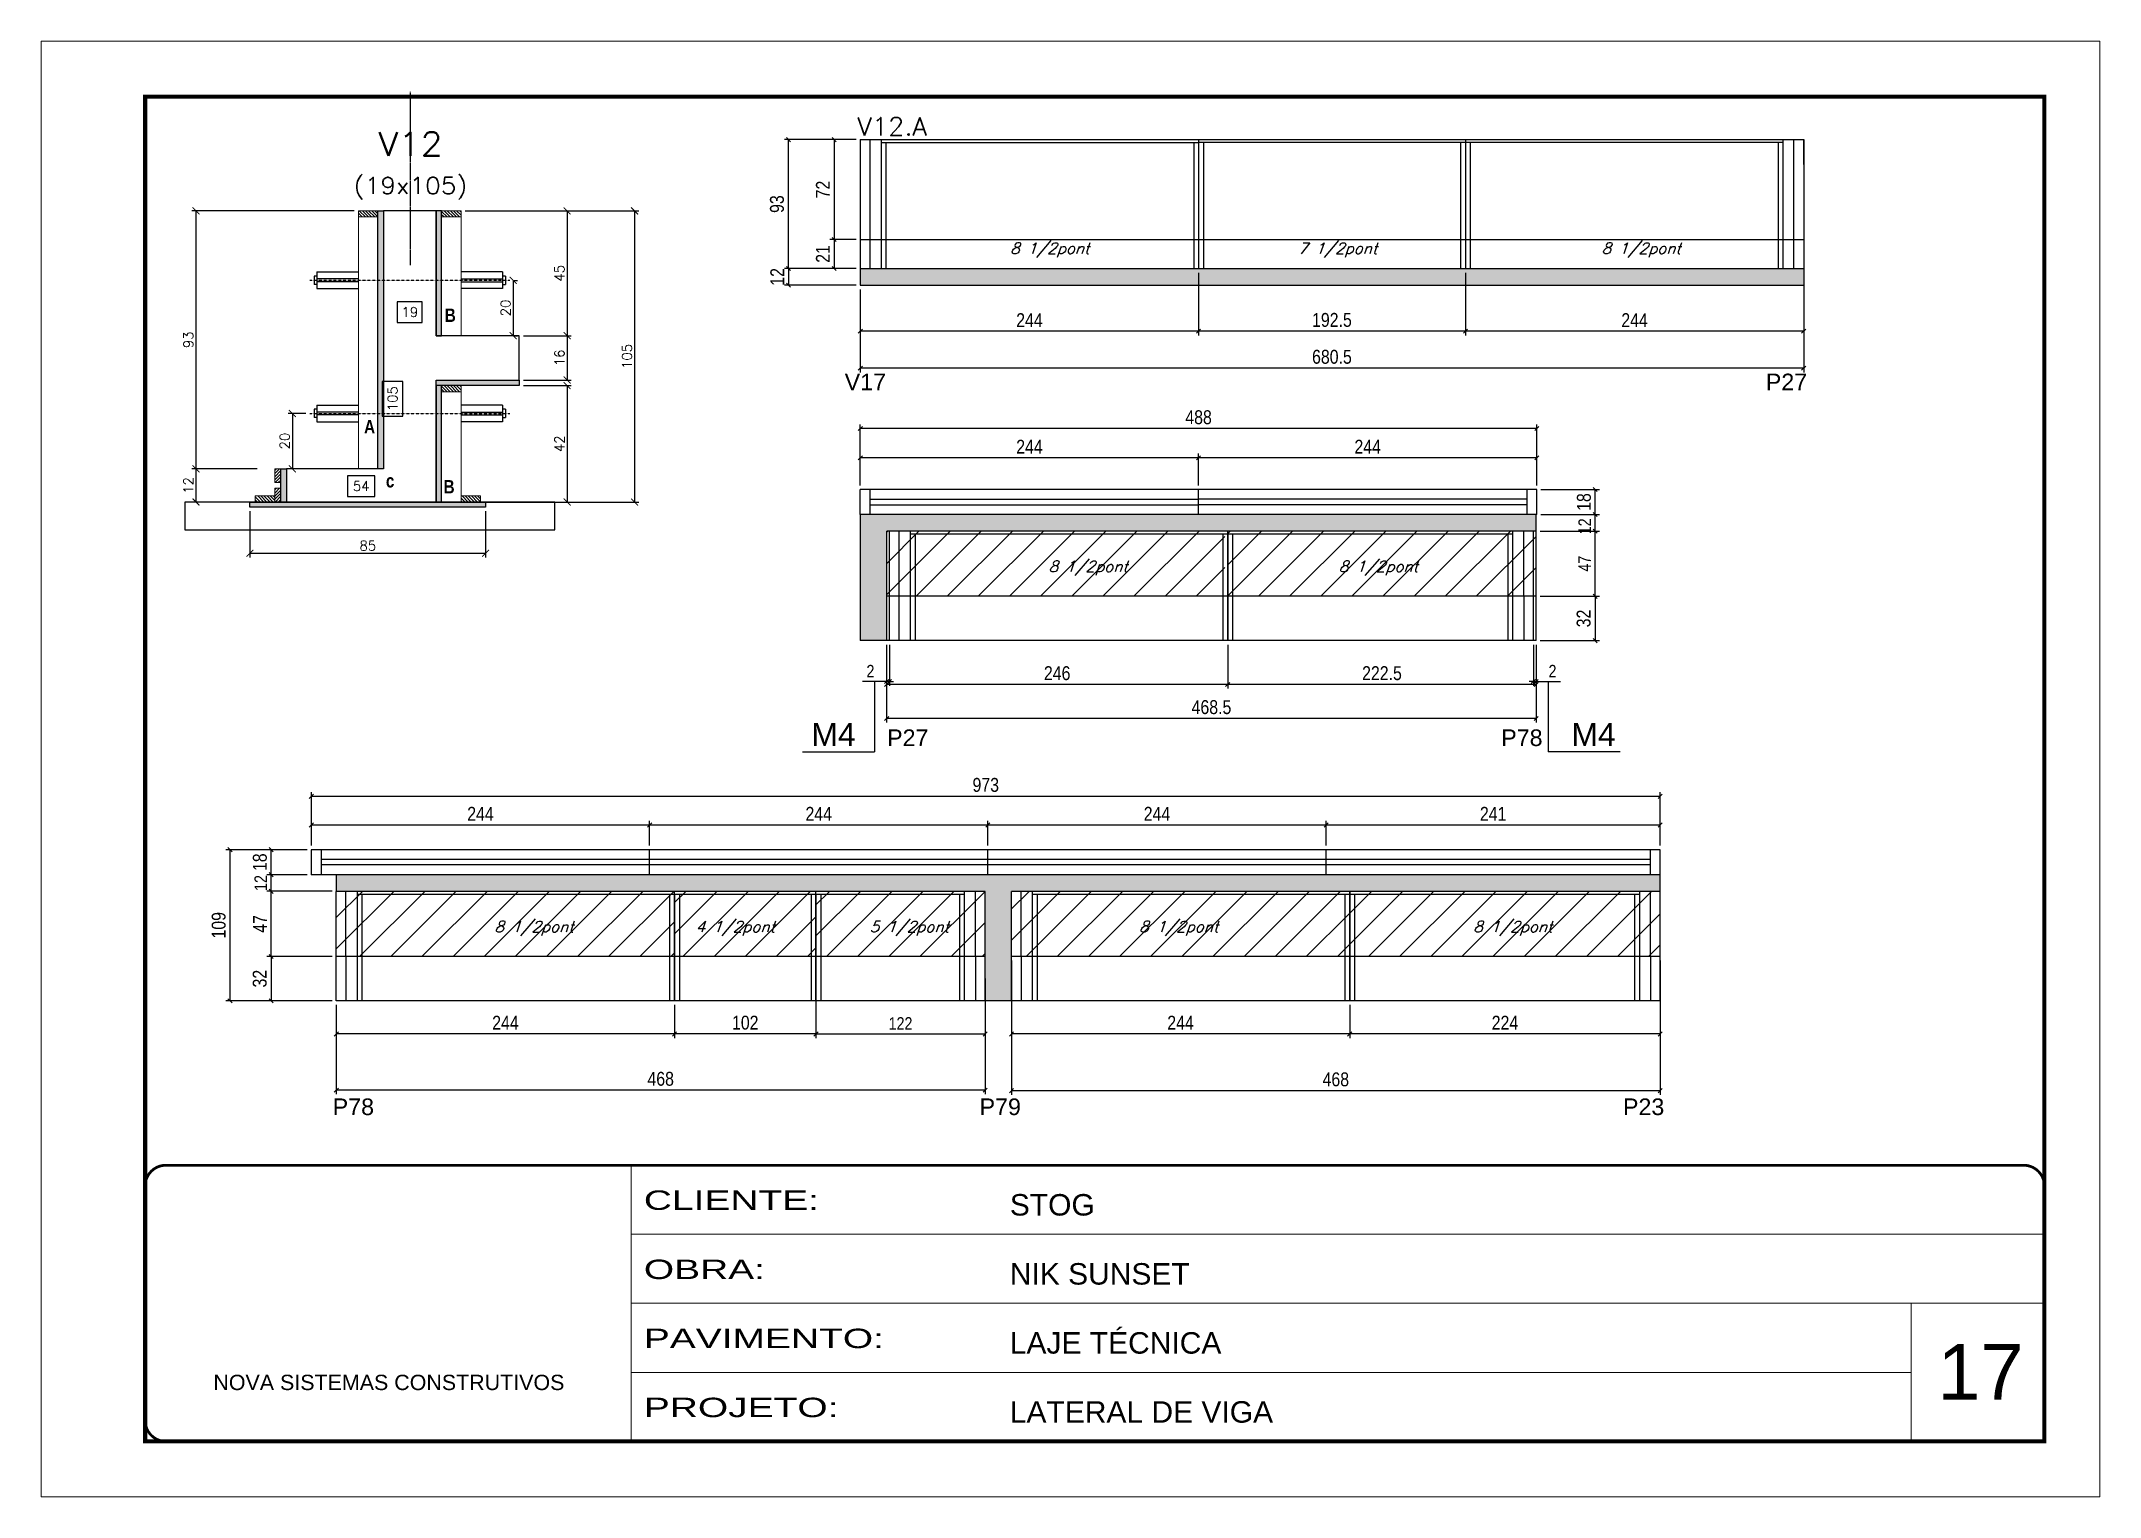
# Model space of a CAD drawing. Extents: x -10448 to -1189, y -11772 to 17235.
# Drawn here: x -10448 to -8963, y 11200 to 12250 of the extents above; entities that cross this region are included whole.
import ezdxf
from ezdxf.enums import TextEntityAlignment as Align

# ---------------------------------------------------------------- set-up
doc = ezdxf.new("R2010")
doc.units = 0
for name, pattern in [('CONTINUO', [0]), ('DASHED', [0.75, 0.5, -0.25]), ('HIDDEN', [0.375, 0.25, -0.125])]:
    doc.linetypes.add(name, pattern=pattern)
for name, color, linetype in [('5', 5, 'Continuous'), ('barrote', 251, 'Continuous'), ('COTA', 241, 'Continuous'), ('Cota Seção (2x)', 4, 'Continuous'), ('detalhes', 4, 'Continuous'), ('NOMENCLATURA', 7, 'Continuous'), ('Painéis', 200, 'Continuous'), ('Reaproveitamento', 251, 'Continuous'), ('SARR_2.2x7', 40, 'Continuous'), ('SARR_3.5x7', 81, 'Continuous'), ('TENSOR', 3, 'Continuous'), ('texto', 7, 'Continuous'), ('Texto de Titulo', 7, 'Continuous'), ('Texto Qtd Sarr', 242, 'Continuous')]:
    doc.layers.add(name, color=color, linetype=linetype)
for name, color, linetype, lineweight in [('CARIMBO', 255, 'Continuous', 9), ('CONCRETO', 251, 'Continuous', 25), ('Folhas', 255, 'Continuous', 9), ('Hachura', 251, 'Continuous', 9), ('Madeira', 126, 'Continuous', 18), ('SARRAFO DE PRESSAO', 251, 'DASHED', 9), ('Texto Seção', 7, 'Continuous', 15)]:
    doc.layers.add(name, color=color, linetype=linetype, lineweight=lineweight)
doc.styles.add('ARIAL', font='arial.ttf')
doc.styles.add('COTA TECNICA', font='techl___.ttf', dxfattribs={"height": 10})
doc.styles.add('COTA TECNICA-50', font='techl___.ttf', dxfattribs={"height": 9})
doc.styles.add('REGUA-120', font='ROMANS.shx', dxfattribs={"height": 15})
doc.styles.add('Romans', font='romans.shx')
doc.styles.get("Standard").update_dxf_attribs({"font": 'arial.ttf'})
doc.styles.add('TECNICA', font='techb___.ttf', dxfattribs={"height": 10})
doc.styles.add('Tecnologia', font='')
doc.styles.get('Tecnologia').set_extended_font_data('Forgotten Futurist')
doc.dimstyles.new('COTA PAINEL-50', dxfattribs={"dimtxt": 9, "dimasz": 3, "dimexe": 3, "dimexo": 3, "dimgap": 3, "dimtad": 1, "dimdec": 1, "dimzin": 12, "dimdsep": 46, "dimtxsty": 'COTA TECNICA-50', "dimblk1": 'OBLIQUE', "dimblk2": 'OBLIQUE', "dimsah": 1, "dimcen": 0.9, "dimclrd": 4, "dimclre": 4, "dimclrt": 240, "dimadec": 1, "dimazin": 3, "dimtfac": 1, "dimtdec": 1, "dimtmove": 0, "dimatfit": 3, "dimfxl": 1, "dimtolj": 1, "dimtzin": 12, "dimarcsym": 0})
doc.dimstyles.new('Cota Seção (2x)', dxfattribs={"dimtxt": 7, "dimasz": 5, "dimexe": 3, "dimexo": 3, "dimgap": 2, "dimtad": 3, "dimdec": 1, "dimlfac": 0.5, "dimzin": 12, "dimdsep": 46, "dimtxsty": 'Romans', "dimblk": 'ARCHTICK', "dimcen": 0, "dimclrd": 4, "dimclre": 4, "dimclrt": 1, "dimadec": 1, "dimazin": 3, "dimtfac": 1, "dimtdec": 1, "dimtmove": 0, "dimatfit": 3, "dimldrblk": 'OBLIQUE', "dimfxl": 1, "dimtolj": 1, "dimtzin": 12, "dimarcsym": 0})
doc.dimstyles.new('Cota Seção interna', dxfattribs={"dimtxt": 7, "dimasz": 6, "dimexe": 0.18, "dimexo": 2, "dimgap": -4, "dimtad": 3, "dimdec": 1, "dimlfac": 0.5, "dimzin": 12, "dimdsep": 46, "dimtxsty": 'Romans', "dimblk": 'ARCHTICK', "dimcen": 0.09, "dimse1": 1, "dimse2": 1, "dimsd1": 1, "dimsd2": 1, "dimclrd": 180, "dimclre": 5, "dimclrt": 1, "dimadec": 0, "dimazin": 3, "dimtfac": 1, "dimtdec": 1, "dimtofl": 0, "dimtmove": 0, "dimatfit": 3, "dimldrblk": 'ARCHTICK', "dimfxl": 1, "dimtolj": 1, "dimtzin": 0, "dimarcsym": 0})
doc.dimstyles.new('PAINEL', dxfattribs={"dimtxt": 10, "dimasz": 3, "dimexe": 3, "dimexo": 3, "dimgap": 3, "dimtad": 1, "dimdec": 1, "dimzin": 12, "dimdsep": 46, "dimtxsty": 'COTA TECNICA', "dimblk1": 'OBLIQUE', "dimblk2": 'OBLIQUE', "dimsah": 1, "dimcen": 0.9, "dimclrd": 4, "dimclre": 4, "dimclrt": 240, "dimadec": 1, "dimazin": 3, "dimtfac": 1, "dimtdec": 1, "dimtmove": 0, "dimatfit": 3, "dimfxl": 1, "dimtolj": 1, "dimtzin": 12, "dimarcsym": 0})
pattern_1 = [(45, (-139505.829, -11445.533), (-11.2253202, 11.2253202), [])]
pattern_2 = [(45, (-142621.305, -11523.368), (-11.2253202, 11.2253202), [])]
pattern_3 = [(45, (-142634.457, -11523.368), (-11.2253202, 11.2253202), [])]

msp = doc.modelspace()

# ---------------------------------------------------------------- texts
at = {"layer": '5', "linetype": 'Continuous'}
for s, p in [('V17', (-9868.68, 11998.1)), ('P27', (-9204.21, 11998.1)), ('P27', (-9838.08, 11741.49)), ('P78', (-9395.08, 11741.49)), ('P78', (-10237.99, 11475.28)), ('P79', (-9771.37, 11475.28)), ('P23', (-9307.26, 11475.28))]:
    msp.add_text(s, height=12, rotation=359.99996, dxfattribs=at).set_placement(p)
at = {"layer": 'CARIMBO', "style": 'ARIAL'}
msp.add_text('17', height=40, dxfattribs=at).set_placement((-9080.42, 11270.07))
at = {"layer": 'detalhes', "style": 'TECNICA'}
for s, p in [('B', (-10157.14, 12047.44)), ('A', (-10215.36, 11967.03)), ('c', (-10199.63, 11928)), ('B', (-10158, 11923.73))]:
    msp.add_text(s, height=9.6, rotation=360, dxfattribs=at).set_placement(p)
at = {"layer": 'NOMENCLATURA', "linetype": 'Continuous'}
for p in [(-9892.79, 11741.61), (-9344.53, 11741.61)]:
    msp.add_text('M4', height=16.5, dxfattribs=at).set_placement(p)
at = {"layer": 'texto', "color": 2, "char_height": 8, "attachment_point": 5, "style": 'Romans'}
for s, insert in [('{\\Q19;\\C256;8 1/2pont}', (-9720.73, 12099.18)), ('{\\Q19;\\C256;7 1/2pont}', (-9513.09, 12099.18)), ('{\\Q19;\\C256;8 1/2pont}', (-9294.14, 12099.18)), ('{\\Q19;\\C256;8 1/2pont}', (-9693.04, 11869.76)), ('{\\Q19;\\C256;8 1/2pont}', (-9483.69, 11869.76)), ('{\\Q19;\\C256;8 1/2pont}', (-10092.77, 11609.9)), ('{\\Q19;\\C256;4 1/2pont}', (-9947.58, 11609.9)), ('{\\Q19;\\C256;5 1/2pont}', (-9822.08, 11609.9)), ('{\\Q19;\\C256;8 1/2pont}', (-9627.73, 11609.9)), ('{\\Q19;\\C256;8 1/2pont}', (-9386.73, 11609.9))]:
    msp.add_mtext(s, dxfattribs=dict(at, insert=insert))
at = {"layer": 'Texto Seção', "style": 'REGUA-120', "width": 1.05}
msp.add_text('V12.A', height=13, dxfattribs=at).set_placement((-9859.6, 12181.99))

# ---------------------------------------------------------------- blocks, each defined once
blk = doc.blocks.new('9999999999')
at = {"color": 30, "linetype": 'CONTINUO'}
for p, q in [((98564.6, 34230.2), (98564.6, 34429.4)), ((98564.6, 34379.6), (99584, 34379.6)), ((98564.6, 34329.8), (99488, 34329.8)), ((99584, 34329.8), (99488, 34329.8)), ((99488, 34329.8), (99488, 34230.2)), ((98564.6, 34280), (99488, 34280))]:
    blk.add_line(p, q, dxfattribs=at)
at = {"color": 30, "linetype": 'CONTINUO', "const_width": 2}
blk.add_lwpolyline([(99584, 34230.2), (99584, 34414.4, 0.414214), (99569, 34429.4), (98229, 34429.4, 0.414214), (98214, 34414.4), (98214, 34245.2, 0.414214), (98229, 34230.2), (99584, 34230.2)], format="xyb", dxfattribs=at)
at = {"layer": 'Folhas'}
blk.add_lwpolyline([(98139, 34190.2), (99624, 34190.2), (99624, 35240.2), (98139, 35240.2)], close=True, dxfattribs=at)
at = {"layer": 'Folhas', "color": 30, "const_width": 3}
blk.add_lwpolyline([(98214, 34230.2), (99584, 34230.2), (99584, 35200.2), (98214, 35200.2)], close=True, dxfattribs=at)
at = {"color": 7, "linetype": 'Continuous', "ltscale": 5, "style": 'ARIAL'}
for s, height, p in [('STOG', 15.48, (98837.7, 34393.1)), ('NIK SUNSET', 15.48, (98837.7, 34343.3)), ('LAJE TÉCNICA', 15.483, (98837.7, 34293.5)), ('NOVA SISTEMAS CONSTRUTIVOS', 11.059, (98263.2, 34267.2)), ('LATERAL DE VIGA', 15.483, (98837.7, 34243.7))]:
    blk.add_text(s, height=height, dxfattribs=at).set_placement(p)
at = {"layer": 'Folhas', "color": 7, "style": 'Tecnologia', "width": 1.5}
for s, p in [('CLIENTE:', (98573.7, 34397.2)), ('OBRA:', (98573.7, 34347.3)), ('PAVIMENTO:', (98573.7, 34297.5)), ('PROJETO:', (98573.7, 34247.7))]:
    blk.add_text(s, height=14, dxfattribs=at).set_placement(p)
blk = doc.blocks.new('titulo1')
at = {"layer": 'Defpoints', "color": 252, "linetype": 'HIDDEN', "ltscale": 2}
blk.add_line((0, 0), (0, 125), dxfattribs=at)
at = {"layer": 'Defpoints', "style": 'Romans', "oblique": 15}
blk.add_attdef('FOLHA', text='', height=10, dxfattribs=at).set_placement((0, 15.6), align=Align.MIDDLE_CENTER)
at = {"layer": 'Texto Qtd Sarr', "color": 3, "style": 'Romans', "oblique": 15}
for tag, height, p in [('TITULO', 17, (0, 71.4)), ('SEÇÃO', 12, (0, 41.5))]:
    blk.add_attdef(tag, text='', height=height, dxfattribs=at).set_placement(p, align=Align.MIDDLE_CENTER)
blk = doc.blocks.new('_ArchTick')
at = {"color": 0, "linetype": 'ByBlock', "const_width": 0.15}
blk.add_lwpolyline([(-0.5, -0.5), (0.5, 0.5)], dxfattribs=at)
blk = doc.blocks.new('*D430')
at = {"layer": 'COTA', "color": 4, "lineweight": -2, "transparency": 16777216}
for p, q in [((-10222.4, 12127.5), (-10339.6, 12127.5)), ((-10336.6, 12127.5), (-10336.6, 11941.5)), ((-10292.4, 11941.5), (-10339.6, 11941.5))]:
    blk.add_line(p, q, dxfattribs=at)
at = {"layer": 'Defpoints', "color": 0, "transparency": 16777216}
for p in [(-10219.4, 12127.5), (-10336.6, 11941.5), (-10289.4, 11941.5)]:
    blk.add_point(p, dxfattribs=at)
at = {"layer": 'COTA', "color": 4, "lineweight": -2, "transparency": 16777216, "xscale": 5, "yscale": 5, "zscale": 5}
for p, rotation in [((-10336.6, 12127.5), 90), ((-10336.6, 11941.5), 270)]:
    blk.add_blockref('_ArchTick', p, dxfattribs=dict(at, rotation=rotation))
at = {"layer": 'COTA', "color": 1, "transparency": 16777216, "insert": (-10342.1, 12034.5), "char_height": 7, "attachment_point": 5, "rotation": 90, "style": 'Romans'}
blk.add_mtext('\\A1;93', dxfattribs=at)
blk = doc.blocks.new('_Oblique')
at = {"color": 0, "linetype": 'ByBlock', "lineweight": -2}
blk.add_line((-0.5, -0.5), (0.5, 0.5), dxfattribs=at)
blk = doc.blocks.new('*D431')
at = {"layer": 'COTA', "color": 4, "lineweight": -2, "transparency": 16777216}
for p, q in [((-10142.4, 12127.5), (-10065.9, 12127.5)), ((-10068.9, 12127.5), (-10068.9, 12037.5)), ((-10100.4, 12037.5), (-10065.9, 12037.5))]:
    blk.add_line(p, q, dxfattribs=at)
at = {"layer": 'Defpoints', "color": 0, "transparency": 16777216}
for p in [(-10145.4, 12127.5), (-10103.4, 12037.5), (-10068.9, 12037.5)]:
    blk.add_point(p, dxfattribs=at)
at = {"layer": 'COTA', "color": 4, "lineweight": -2, "transparency": 16777216, "xscale": 5, "yscale": 5, "zscale": 5}
for p, rotation in [((-10068.9, 12127.5), 90), ((-10068.9, 12037.5), 270)]:
    blk.add_blockref('_ArchTick', p, dxfattribs=dict(at, rotation=rotation))
at = {"layer": 'COTA', "color": 1, "transparency": 16777216, "insert": (-10074.4, 12082.5), "char_height": 7, "attachment_point": 5, "rotation": 90, "style": 'Romans'}
blk.add_mtext('\\A1;45', dxfattribs=at)
blk = doc.blocks.new('*D432')
at = {"layer": 'Cota Seção (2x)', "color": 180, "lineweight": -2, "transparency": 16777216}
for p, q in [((-10207.6, 11936.5), (-10227.2, 11936.5)), ((-10227.2, 11936.5), (-10227.2, 11921.5)), ((-10207.6, 11921.5), (-10207.6, 11936.5)), ((-10227.2, 11921.5), (-10207.6, 11921.5))]:
    blk.add_line(p, q, dxfattribs=at)
at = {"layer": 'Defpoints', "color": 0, "transparency": 16777216}
for p in [(-10271.4, 11925.5), (-10163.4, 11925.5), (-10163.4, 11917.5)]:
    blk.add_point(p, dxfattribs=at)
at = {"layer": 'Cota Seção (2x)', "color": 1, "transparency": 16777216, "insert": (-10217.4, 11929), "char_height": 7, "attachment_point": 5, "style": 'Romans'}
blk.add_mtext('\\A1;54', dxfattribs=at)
blk = doc.blocks.new('*D434')
at = {"layer": 'COTA', "color": 4, "lineweight": -2, "transparency": 16777216}
for p, q in [((-10257.4, 11981.4), (-10270.1, 11981.4)), ((-10267.1, 11981.4), (-10267.1, 11941.5)), ((-10257.4, 11941.5), (-10270.1, 11941.5))]:
    blk.add_line(p, q, dxfattribs=at)
at = {"layer": 'Defpoints', "color": 0, "transparency": 16777216}
for p in [(-10254.4, 11981.4), (-10267.1, 11941.5), (-10254.4, 11941.5)]:
    blk.add_point(p, dxfattribs=at)
at = {"layer": 'COTA', "color": 4, "lineweight": -2, "transparency": 16777216, "xscale": 5, "yscale": 5, "zscale": 5}
for p, rotation in [((-10267.1, 11981.4), 90), ((-10267.1, 11941.5), 270)]:
    blk.add_blockref('_ArchTick', p, dxfattribs=dict(at, rotation=rotation))
at = {"layer": 'COTA', "color": 1, "transparency": 16777216, "insert": (-10272.6, 11961.5), "char_height": 7, "attachment_point": 5, "rotation": 90, "style": 'Romans'}
blk.add_mtext('\\A1;20', dxfattribs=at)
blk = doc.blocks.new('*D435')
at = {"layer": 'COTA', "color": 4, "lineweight": -2, "transparency": 16777216}
for p, q in [((-10100.4, 12037.5), (-10065.9, 12037.5)), ((-10068.9, 12037.5), (-10068.9, 12005.5)), ((-10100.4, 12005.5), (-10065.9, 12005.5))]:
    blk.add_line(p, q, dxfattribs=at)
at = {"layer": 'Defpoints', "color": 0, "transparency": 16777216}
for p in [(-10103.4, 12037.5), (-10103.4, 12005.5), (-10068.9, 12005.5)]:
    blk.add_point(p, dxfattribs=at)
at = {"layer": 'COTA', "color": 4, "lineweight": -2, "transparency": 16777216, "xscale": 5, "yscale": 5, "zscale": 5}
for p, rotation in [((-10068.9, 12037.5), 90), ((-10068.9, 12005.5), 270)]:
    blk.add_blockref('_ArchTick', p, dxfattribs=dict(at, rotation=rotation))
at = {"layer": 'COTA', "color": 1, "transparency": 16777216, "insert": (-10074.4, 12021.5), "char_height": 7, "attachment_point": 5, "rotation": 90, "style": 'Romans'}
blk.add_mtext('\\A1;16', dxfattribs=at)
blk = doc.blocks.new('*D436')
at = {"layer": 'COTA', "color": 4, "lineweight": -2, "transparency": 16777216}
for p, q in [((-10100.4, 12001.5), (-10065.9, 12001.5)), ((-10068.9, 12001.5), (-10068.9, 11917.5)), ((-10142.4, 11917.5), (-10065.9, 11917.5))]:
    blk.add_line(p, q, dxfattribs=at)
at = {"layer": 'Defpoints', "color": 0, "transparency": 16777216}
for p in [(-10103.4, 12001.5), (-10145.4, 11917.5), (-10068.9, 11917.5)]:
    blk.add_point(p, dxfattribs=at)
at = {"layer": 'COTA', "color": 4, "lineweight": -2, "transparency": 16777216, "xscale": 5, "yscale": 5, "zscale": 5}
for p, rotation in [((-10068.9, 12001.5), 90), ((-10068.9, 11917.5), 270)]:
    blk.add_blockref('_ArchTick', p, dxfattribs=dict(at, rotation=rotation))
at = {"layer": 'COTA', "color": 1, "transparency": 16777216, "insert": (-10074.4, 11959.5), "char_height": 7, "attachment_point": 5, "rotation": 90, "style": 'Romans'}
blk.add_mtext('\\A1;42', dxfattribs=at)
blk = doc.blocks.new('*D433')
at = {"layer": 'COTA', "color": 4, "lineweight": -2, "transparency": 16777216}
for p, q in [((-10292.4, 11941.5), (-10339.6, 11941.5)), ((-10336.6, 11941.5), (-10336.6, 11917.5)), ((-10282.8, 11917.5), (-10339.6, 11917.5))]:
    blk.add_line(p, q, dxfattribs=at)
at = {"layer": 'Defpoints', "color": 0, "transparency": 16777216}
for p in [(-10289.4, 11941.5), (-10336.6, 11917.5), (-10279.8, 11917.5)]:
    blk.add_point(p, dxfattribs=at)
at = {"layer": 'COTA', "color": 4, "lineweight": -2, "transparency": 16777216, "xscale": 5, "yscale": 5, "zscale": 5}
for p, rotation in [((-10336.6, 11941.5), 90), ((-10336.6, 11917.5), 270)]:
    blk.add_blockref('_ArchTick', p, dxfattribs=dict(at, rotation=rotation))
at = {"layer": 'COTA', "color": 1, "transparency": 16777216, "insert": (-10342.1, 11929.5), "char_height": 7, "attachment_point": 5, "rotation": 90, "style": 'Romans'}
blk.add_mtext('\\A1;12', dxfattribs=at)
blk = doc.blocks.new('*D437')
at = {"layer": 'COTA', "color": 4, "lineweight": -2, "transparency": 16777216}
for p, q in [((-10142.4, 12127.5), (-10017.2, 12127.5)), ((-10020.2, 12127.5), (-10020.2, 11917.5)), ((-10142.4, 11917.5), (-10017.2, 11917.5))]:
    blk.add_line(p, q, dxfattribs=at)
at = {"layer": 'Defpoints', "color": 0, "transparency": 16777216}
for p in [(-10145.4, 12127.5), (-10145.4, 11917.5), (-10020.2, 11917.5)]:
    blk.add_point(p, dxfattribs=at)
at = {"layer": 'COTA', "color": 4, "lineweight": -2, "transparency": 16777216, "xscale": 5, "yscale": 5, "zscale": 5}
for p, rotation in [((-10020.2, 12127.5), 90), ((-10020.2, 11917.5), 270)]:
    blk.add_blockref('_ArchTick', p, dxfattribs=dict(at, rotation=rotation))
at = {"layer": 'COTA', "color": 1, "transparency": 16777216, "insert": (-10025.7, 12022.5), "char_height": 7, "attachment_point": 5, "rotation": 90, "style": 'Romans'}
blk.add_mtext('\\A1;105', dxfattribs=at)
blk = doc.blocks.new('*D438')
at = {"layer": 'Cota Seção (2x)', "color": 180, "lineweight": -2, "transparency": 16777216}
for p, q in [((-10187.3, 12004.5), (-10202.3, 12004.5)), ((-10202.3, 12004.5), (-10202.3, 11979.5)), ((-10187.3, 11979.5), (-10187.3, 12004.5)), ((-10202.3, 11979.5), (-10187.3, 11979.5))]:
    blk.add_line(p, q, dxfattribs=at)
at = {"layer": 'Defpoints', "color": 0, "transparency": 16777216}
for p in [(-10163.4, 12127.5), (-10183.3, 11917.5), (-10163.4, 11917.5)]:
    blk.add_point(p, dxfattribs=at)
at = {"layer": 'Cota Seção (2x)', "color": 1, "transparency": 16777216, "insert": (-10194.8, 11992), "char_height": 7, "attachment_point": 5, "rotation": 90, "style": 'Romans'}
blk.add_mtext('\\A1;105', dxfattribs=at)
blk = doc.blocks.new('*D439')
at = {"layer": 'COTA', "color": 4, "lineweight": -2, "transparency": 16777216}
for p, q in [((-10297.7, 11910.9), (-10297.7, 11877.5)), ((-10127.7, 11910.9), (-10127.7, 11877.5)), ((-10297.7, 11880.5), (-10127.7, 11880.5))]:
    blk.add_line(p, q, dxfattribs=at)
at = {"layer": 'Defpoints', "color": 0, "transparency": 16777216}
for p in [(-10297.7, 11913.9), (-10127.7, 11913.9), (-10127.7, 11880.5)]:
    blk.add_point(p, dxfattribs=at)
at = {"layer": 'COTA', "color": 4, "lineweight": -2, "transparency": 16777216, "xscale": 5, "yscale": 5, "zscale": 5, "rotation": 180}
blk.add_blockref('_ArchTick', (-10297.7, 11880.5), dxfattribs=at)
at = {"layer": 'COTA', "color": 4, "lineweight": -2, "transparency": 16777216, "xscale": 5, "yscale": 5, "zscale": 5}
blk.add_blockref('_ArchTick', (-10127.7, 11880.5), dxfattribs=at)
at = {"layer": 'COTA', "color": 1, "transparency": 16777216, "insert": (-10212.7, 11886), "char_height": 7, "attachment_point": 5, "style": 'Romans'}
blk.add_mtext('\\A1;85', dxfattribs=at)
blk = doc.blocks.new('*D440')
at = {"layer": 'Cota Seção (2x)', "color": 180, "lineweight": -2, "transparency": 16777216}
for p, q in [((-10173.4, 12062), (-10191.4, 12062)), ((-10191.4, 12062), (-10191.4, 12047)), ((-10173.4, 12047), (-10173.4, 12062)), ((-10191.4, 12047), (-10173.4, 12047))]:
    blk.add_line(p, q, dxfattribs=at)
at = {"layer": 'Defpoints', "color": 0, "transparency": 16777216}
for p in [(-10201.4, 12127.5), (-10163.4, 12127.5), (-10163.4, 12043)]:
    blk.add_point(p, dxfattribs=at)
at = {"layer": 'Cota Seção (2x)', "color": 1, "transparency": 16777216, "insert": (-10182.4, 12054.5), "char_height": 7, "attachment_point": 5, "style": 'Romans'}
blk.add_mtext('\\A1;19', dxfattribs=at)
blk = doc.blocks.new('*D441')
at = {"layer": 'COTA', "color": 4, "lineweight": -2, "transparency": 16777216}
for p, q in [((-10107.8, 12077.4), (-10107.8, 12037.5)), ((-10107.1, 12077.4), (-10104.8, 12077.4)), ((-10107.1, 12037.5), (-10104.8, 12037.5))]:
    blk.add_line(p, q, dxfattribs=at)
at = {"layer": 'Defpoints', "color": 0, "transparency": 16777216}
for p in [(-10110.1, 12077.4), (-10110.1, 12037.5), (-10107.8, 12037.5)]:
    blk.add_point(p, dxfattribs=at)
at = {"layer": 'COTA', "color": 4, "lineweight": -2, "transparency": 16777216, "xscale": 5, "yscale": 5, "zscale": 5}
for p, rotation in [((-10107.8, 12077.4), 90), ((-10107.8, 12037.5), 270)]:
    blk.add_blockref('_ArchTick', p, dxfattribs=dict(at, rotation=rotation))
at = {"layer": 'COTA', "color": 1, "transparency": 16777216, "insert": (-10113.3, 12057.5), "char_height": 7, "attachment_point": 5, "rotation": 90, "style": 'Romans'}
blk.add_mtext('\\A1;20', dxfattribs=at)
blk = doc.blocks.new('*D453')
at = {"layer": 'COTA', "color": 4, "linetype": 'ByBlock', "lineweight": -2, "transparency": 16777216}
for p, q in [((-9748.4, 11554.7), (-9748.4, 11489.9)), ((-9280.4, 11554.7), (-9280.4, 11489.9)), ((-9280.4, 11492.9), (-9748.4, 11492.9))]:
    blk.add_line(p, q, dxfattribs=at)
at = {"layer": 'Defpoints', "color": 0, "linetype": 'ByBlock', "transparency": 16777216}
for p in [(-9748.4, 11557.7), (-9280.4, 11557.7), (-9748.4, 11492.9)]:
    blk.add_point(p, dxfattribs=at)
at = {"layer": 'COTA', "color": 4, "linetype": 'ByBlock', "lineweight": -2, "transparency": 16777216, "xscale": 3, "yscale": 3, "zscale": 3, "rotation": 180}
blk.add_blockref('_Oblique', (-9748.4, 11492.9), dxfattribs=at)
at = {"layer": 'COTA', "color": 4, "linetype": 'ByBlock', "lineweight": -2, "transparency": 16777216, "xscale": 3, "yscale": 3, "zscale": 3}
blk.add_blockref('_Oblique', (-9280.4, 11492.9), dxfattribs=at)
at = {"layer": 'COTA', "color": 240, "linetype": 'ByBlock', "transparency": 16777216, "insert": (-9514.4, 11501), "char_height": 10, "attachment_point": 5, "style": 'COTA TECNICA'}
blk.add_mtext('\\A1;468', dxfattribs=at)
blk = doc.blocks.new('*D454')
at = {"layer": 'COTA', "color": 4, "linetype": 'ByBlock', "lineweight": -2, "transparency": 16777216}
for p, q in [((-10235.4, 11554.7), (-10235.4, 11490.3)), ((-9767.4, 11554.7), (-9767.4, 11490.3)), ((-9767.4, 11493.3), (-10235.4, 11493.3))]:
    blk.add_line(p, q, dxfattribs=at)
at = {"layer": 'Defpoints', "color": 0, "linetype": 'ByBlock', "transparency": 16777216}
for p in [(-10235.4, 11557.7), (-9767.4, 11557.7), (-10235.4, 11493.3)]:
    blk.add_point(p, dxfattribs=at)
at = {"layer": 'COTA', "color": 4, "linetype": 'ByBlock', "lineweight": -2, "transparency": 16777216, "xscale": 3, "yscale": 3, "zscale": 3, "rotation": 180}
blk.add_blockref('_Oblique', (-10235.4, 11493.3), dxfattribs=at)
at = {"layer": 'COTA', "color": 4, "linetype": 'ByBlock', "lineweight": -2, "transparency": 16777216, "xscale": 3, "yscale": 3, "zscale": 3}
blk.add_blockref('_Oblique', (-9767.4, 11493.3), dxfattribs=at)
at = {"layer": 'COTA', "color": 240, "linetype": 'ByBlock', "transparency": 16777216, "insert": (-10001.4, 11501.4), "char_height": 10, "attachment_point": 5, "style": 'COTA TECNICA'}
blk.add_mtext('\\A1;468', dxfattribs=at)
blk = doc.blocks.new('*D445')
at = {"layer": 'COTA', "color": 4, "lineweight": -2, "transparency": 16777216}
for p, q in [((-10238.4, 11636.7), (-10285.4, 11636.7)), ((-10282.4, 11589.7), (-10282.4, 11636.7)), ((-10238.4, 11589.7), (-10285.4, 11589.7))]:
    blk.add_line(p, q, dxfattribs=at)
at = {"layer": 'Defpoints', "color": 0, "transparency": 16777216}
for p in [(-10282.4, 11636.7), (-10235.4, 11636.7), (-10235.4, 11589.7)]:
    blk.add_point(p, dxfattribs=at)
at = {"layer": 'COTA', "color": 4, "lineweight": -2, "transparency": 16777216, "xscale": 3, "yscale": 3, "zscale": 3}
for p, rotation in [((-10282.4, 11636.7), 90), ((-10282.4, 11589.7), 270)]:
    blk.add_blockref('_Oblique', p, dxfattribs=dict(at, rotation=rotation))
at = {"layer": 'COTA', "color": 240, "transparency": 16777216, "insert": (-10290.4, 11613.2), "char_height": 10, "attachment_point": 5, "rotation": 90, "style": 'COTA TECNICA'}
blk.add_mtext('\\A1;47', dxfattribs=at)
blk = doc.blocks.new('*D446')
at = {"layer": 'COTA', "color": 4, "linetype": 'ByBlock', "lineweight": -2, "transparency": 16777216}
for p, q in [((-9592.4, 11814.5), (-9592.4, 11782.9)), ((-9369.9, 11814.5), (-9369.9, 11782.9)), ((-9369.9, 11785.9), (-9592.4, 11785.9))]:
    blk.add_line(p, q, dxfattribs=at)
at = {"layer": 'Defpoints', "color": 0, "linetype": 'ByBlock', "transparency": 16777216}
for p in [(-9592.4, 11817.5), (-9369.9, 11817.5), (-9592.4, 11785.9)]:
    blk.add_point(p, dxfattribs=at)
at = {"layer": 'COTA', "color": 4, "linetype": 'ByBlock', "lineweight": -2, "transparency": 16777216, "xscale": 3, "yscale": 3, "zscale": 3, "rotation": 180}
blk.add_blockref('_Oblique', (-9592.4, 11785.9), dxfattribs=at)
at = {"layer": 'COTA', "color": 4, "linetype": 'ByBlock', "lineweight": -2, "transparency": 16777216, "xscale": 3, "yscale": 3, "zscale": 3}
blk.add_blockref('_Oblique', (-9369.9, 11785.9), dxfattribs=at)
at = {"layer": 'COTA', "color": 240, "linetype": 'ByBlock', "transparency": 16777216, "insert": (-9481.1, 11794), "char_height": 10, "attachment_point": 5, "style": 'COTA TECNICA'}
blk.add_mtext('\\A1;222.5', dxfattribs=at)
blk = doc.blocks.new('*D447')
at = {"layer": 'COTA', "color": 4, "linetype": 'ByBlock', "lineweight": -2, "transparency": 16777216}
for p, q in [((-9838.4, 11814.5), (-9838.4, 11782.9)), ((-9592.4, 11814.5), (-9592.4, 11782.9)), ((-9592.4, 11785.9), (-9838.4, 11785.9))]:
    blk.add_line(p, q, dxfattribs=at)
at = {"layer": 'Defpoints', "color": 0, "linetype": 'ByBlock', "transparency": 16777216}
for p in [(-9838.4, 11817.5), (-9592.4, 11817.5), (-9838.4, 11785.9)]:
    blk.add_point(p, dxfattribs=at)
at = {"layer": 'COTA', "color": 4, "linetype": 'ByBlock', "lineweight": -2, "transparency": 16777216, "xscale": 3, "yscale": 3, "zscale": 3, "rotation": 180}
blk.add_blockref('_Oblique', (-9838.4, 11785.9), dxfattribs=at)
at = {"layer": 'COTA', "color": 4, "linetype": 'ByBlock', "lineweight": -2, "transparency": 16777216, "xscale": 3, "yscale": 3, "zscale": 3}
blk.add_blockref('_Oblique', (-9592.4, 11785.9), dxfattribs=at)
at = {"layer": 'COTA', "color": 240, "linetype": 'ByBlock', "transparency": 16777216, "insert": (-9715.4, 11794), "char_height": 10, "attachment_point": 5, "style": 'COTA TECNICA'}
blk.add_mtext('\\A1;246', dxfattribs=at)
blk = doc.blocks.new('*D448')
at = {"layer": 'COTA', "color": 4, "linetype": 'ByBlock', "lineweight": -2, "transparency": 16777216}
for p, q in [((-9838.4, 11814.5), (-9838.4, 11758.4)), ((-9369.9, 11814.5), (-9369.9, 11758.4)), ((-9369.9, 11761.4), (-9838.4, 11761.4))]:
    blk.add_line(p, q, dxfattribs=at)
at = {"layer": 'Defpoints', "color": 0, "linetype": 'ByBlock', "transparency": 16777216}
for p in [(-9838.4, 11817.5), (-9369.9, 11817.5), (-9838.4, 11761.4)]:
    blk.add_point(p, dxfattribs=at)
at = {"layer": 'COTA', "color": 4, "linetype": 'ByBlock', "lineweight": -2, "transparency": 16777216, "xscale": 3, "yscale": 3, "zscale": 3, "rotation": 180}
blk.add_blockref('_Oblique', (-9838.4, 11761.4), dxfattribs=at)
at = {"layer": 'COTA', "color": 4, "linetype": 'ByBlock', "lineweight": -2, "transparency": 16777216, "xscale": 3, "yscale": 3, "zscale": 3}
blk.add_blockref('_Oblique', (-9369.9, 11761.4), dxfattribs=at)
at = {"layer": 'COTA', "color": 240, "linetype": 'ByBlock', "transparency": 16777216, "insert": (-9604.1, 11769.5), "char_height": 10, "attachment_point": 5, "style": 'COTA TECNICA'}
blk.add_mtext('\\A1;468.5', dxfattribs=at)
blk = doc.blocks.new('*D449')
at = {"layer": 'COTA', "color": 4, "linetype": 'ByBlock', "lineweight": -2, "transparency": 16777216}
for p, q in [((-9366.9, 11896.5), (-9324.3, 11896.5)), ((-9327.3, 11849.5), (-9327.3, 11896.5)), ((-9366.9, 11849.5), (-9324.3, 11849.5))]:
    blk.add_line(p, q, dxfattribs=at)
at = {"layer": 'Defpoints', "color": 0, "linetype": 'ByBlock', "transparency": 16777216}
for p in [(-9369.9, 11896.5), (-9327.3, 11896.5), (-9369.9, 11849.5)]:
    blk.add_point(p, dxfattribs=at)
at = {"layer": 'COTA', "color": 4, "linetype": 'ByBlock', "lineweight": -2, "transparency": 16777216, "xscale": 3, "yscale": 3, "zscale": 3}
for p, rotation in [((-9327.3, 11896.5), 90), ((-9327.3, 11849.5), 270)]:
    blk.add_blockref('_Oblique', p, dxfattribs=dict(at, rotation=rotation))
at = {"layer": 'COTA', "color": 240, "linetype": 'ByBlock', "transparency": 16777216, "insert": (-9334.9, 11873), "char_height": 9, "attachment_point": 5, "rotation": 90, "style": 'COTA TECNICA-50'}
blk.add_mtext('\\A1;47', dxfattribs=at)
blk = doc.blocks.new('*D450')
at = {"layer": 'COTA', "color": 4, "linetype": 'ByBlock', "lineweight": -2, "transparency": 16777216}
for p, q in [((-9366.9, 11896.5), (-9324.3, 11896.5)), ((-9357.1, 11908.5), (-9324.3, 11908.5)), ((-9327.3, 11896.5), (-9327.3, 11908.5))]:
    blk.add_line(p, q, dxfattribs=at)
at = {"layer": 'Defpoints', "color": 0, "linetype": 'ByBlock', "transparency": 16777216}
for p in [(-9369.9, 11896.5), (-9360.1, 11908.5), (-9327.3, 11908.5)]:
    blk.add_point(p, dxfattribs=at)
at = {"layer": 'COTA', "color": 4, "linetype": 'ByBlock', "lineweight": -2, "transparency": 16777216, "xscale": 3, "yscale": 3, "zscale": 3}
for p, rotation in [((-9327.3, 11908.5), 90), ((-9327.3, 11896.5), 270)]:
    blk.add_blockref('_Oblique', p, dxfattribs=dict(at, rotation=rotation))
at = {"layer": 'COTA', "color": 240, "linetype": 'ByBlock', "transparency": 16777216, "insert": (-9334.9, 11900), "char_height": 9, "attachment_point": 5, "rotation": 90, "style": 'COTA TECNICA-50'}
blk.add_mtext('\\A1;12', dxfattribs=at)
blk = doc.blocks.new('*D451')
at = {"layer": 'COTA', "color": 4, "linetype": 'ByBlock', "lineweight": -2, "transparency": 16777216}
for p, q in [((-10256.4, 11648.7), (-10285.4, 11648.7)), ((-10282.4, 11636.7), (-10282.4, 11648.7)), ((-10238.4, 11636.7), (-10285.4, 11636.7))]:
    blk.add_line(p, q, dxfattribs=at)
at = {"layer": 'Defpoints', "color": 0, "linetype": 'ByBlock', "transparency": 16777216}
for p in [(-10282.4, 11648.7), (-10253.4, 11648.7), (-10235.4, 11636.7)]:
    blk.add_point(p, dxfattribs=at)
at = {"layer": 'COTA', "color": 4, "linetype": 'ByBlock', "lineweight": -2, "transparency": 16777216, "xscale": 3, "yscale": 3, "zscale": 3}
for p, rotation in [((-10282.4, 11648.7), 90), ((-10282.4, 11636.7), 270)]:
    blk.add_blockref('_Oblique', p, dxfattribs=dict(at, rotation=rotation))
at = {"layer": 'COTA', "color": 240, "linetype": 'ByBlock', "transparency": 16777216, "insert": (-10289.9, 11642.7), "char_height": 9, "attachment_point": 5, "rotation": 90, "style": 'COTA TECNICA-50'}
blk.add_mtext('\\A1;12', dxfattribs=at)
blk = doc.blocks.new('*D442')
at = {"layer": 'COTA', "color": 4, "lineweight": -2, "transparency": 16777216}
for p, q in [((-10256.4, 11666.7), (-10315.1, 11666.7)), ((-10312.1, 11666.7), (-10312.1, 11557.7)), ((-10238.4, 11557.7), (-10315.1, 11557.7))]:
    blk.add_line(p, q, dxfattribs=at)
at = {"layer": 'Defpoints', "color": 0, "transparency": 16777216}
for p in [(-10253.4, 11666.7), (-10312.1, 11557.7), (-10235.4, 11557.7)]:
    blk.add_point(p, dxfattribs=at)
at = {"layer": 'COTA', "color": 4, "lineweight": -2, "transparency": 16777216, "xscale": 3, "yscale": 3, "zscale": 3}
for p, rotation in [((-10312.1, 11666.7), 90), ((-10312.1, 11557.7), 270)]:
    blk.add_blockref('_Oblique', p, dxfattribs=dict(at, rotation=rotation))
at = {"layer": 'COTA', "color": 240, "transparency": 16777216, "insert": (-10320.2, 11612.2), "char_height": 10, "attachment_point": 5, "rotation": 90, "style": 'COTA TECNICA'}
blk.add_mtext('\\A1;109', dxfattribs=at)
blk = doc.blocks.new('*D443')
at = {"layer": 'COTA', "color": 4, "lineweight": -2, "transparency": 16777216}
for p, q in [((-10256.4, 11666.7), (-10285.4, 11666.7)), ((-10282.4, 11648.7), (-10282.4, 11666.7)), ((-10256.4, 11648.7), (-10285.4, 11648.7))]:
    blk.add_line(p, q, dxfattribs=at)
at = {"layer": 'Defpoints', "color": 0, "transparency": 16777216}
for p in [(-10282.4, 11666.7), (-10253.4, 11666.7), (-10253.4, 11648.7)]:
    blk.add_point(p, dxfattribs=at)
at = {"layer": 'COTA', "color": 4, "lineweight": -2, "transparency": 16777216, "xscale": 3, "yscale": 3, "zscale": 3}
for p, rotation in [((-10282.4, 11666.7), 90), ((-10282.4, 11648.7), 270)]:
    blk.add_blockref('_Oblique', p, dxfattribs=dict(at, rotation=rotation))
at = {"layer": 'COTA', "color": 240, "transparency": 16777216, "insert": (-10290.5, 11657.7), "char_height": 10, "attachment_point": 5, "rotation": 90, "style": 'COTA TECNICA'}
blk.add_mtext('\\A1;18', dxfattribs=at)
blk = doc.blocks.new('*D455')
at = {"layer": 'COTA', "color": 4, "lineweight": -2, "transparency": 16777216}
for p, q in [((-10238.4, 11589.7), (-10285.4, 11589.7)), ((-10282.4, 11589.7), (-10282.4, 11557.7)), ((-10238.4, 11557.7), (-10285.4, 11557.7))]:
    blk.add_line(p, q, dxfattribs=at)
at = {"layer": 'Defpoints', "color": 0, "transparency": 16777216}
for p in [(-10235.4, 11589.7), (-10282.4, 11557.7), (-10235.4, 11557.7)]:
    blk.add_point(p, dxfattribs=at)
at = {"layer": 'COTA', "color": 4, "lineweight": -2, "transparency": 16777216, "xscale": 3, "yscale": 3, "zscale": 3}
for p, rotation in [((-10282.4, 11589.7), 90), ((-10282.4, 11557.7), 270)]:
    blk.add_blockref('_Oblique', p, dxfattribs=dict(at, rotation=rotation))
at = {"layer": 'COTA', "color": 240, "transparency": 16777216, "insert": (-10290.6, 11573.7), "char_height": 10, "attachment_point": 5, "rotation": 90, "style": 'COTA TECNICA'}
blk.add_mtext('\\A1;32', dxfattribs=at)
blk = doc.blocks.new('*D457')
at = {"layer": 'COTA', "color": 4, "lineweight": -2, "transparency": 16777216}
for p, q in [((-9521.4, 11669.7), (-9521.4, 11687.5)), ((-9280.4, 11669.7), (-9280.4, 11687.5)), ((-9280.4, 11684.5), (-9521.4, 11684.5))]:
    blk.add_line(p, q, dxfattribs=at)
at = {"layer": 'Defpoints', "color": 0, "transparency": 16777216}
for p in [(-9521.4, 11684.5), (-9521.4, 11666.7), (-9280.4, 11666.7)]:
    blk.add_point(p, dxfattribs=at)
at = {"layer": 'COTA', "color": 4, "lineweight": -2, "transparency": 16777216, "xscale": 3, "yscale": 3, "zscale": 3, "rotation": 180}
blk.add_blockref('_Oblique', (-9521.4, 11684.5), dxfattribs=at)
at = {"layer": 'COTA', "color": 4, "lineweight": -2, "transparency": 16777216, "xscale": 3, "yscale": 3, "zscale": 3}
blk.add_blockref('_Oblique', (-9280.4, 11684.5), dxfattribs=at)
at = {"layer": 'COTA', "color": 240, "transparency": 16777216, "insert": (-9400.9, 11692.6), "char_height": 10, "attachment_point": 5, "style": 'COTA TECNICA'}
blk.add_mtext('\\A1;241', dxfattribs=at)
blk = doc.blocks.new('*D458')
at = {"layer": 'COTA', "color": 4, "lineweight": -2, "transparency": 16777216}
for p, q in [((-9765.4, 11669.7), (-9765.4, 11687.5)), ((-9521.4, 11669.7), (-9521.4, 11687.5)), ((-9521.4, 11684.5), (-9765.4, 11684.5))]:
    blk.add_line(p, q, dxfattribs=at)
at = {"layer": 'Defpoints', "color": 0, "transparency": 16777216}
for p in [(-9765.4, 11684.5), (-9765.4, 11666.7), (-9521.4, 11666.7)]:
    blk.add_point(p, dxfattribs=at)
at = {"layer": 'COTA', "color": 4, "lineweight": -2, "transparency": 16777216, "xscale": 3, "yscale": 3, "zscale": 3, "rotation": 180}
blk.add_blockref('_Oblique', (-9765.4, 11684.5), dxfattribs=at)
at = {"layer": 'COTA', "color": 4, "lineweight": -2, "transparency": 16777216, "xscale": 3, "yscale": 3, "zscale": 3}
blk.add_blockref('_Oblique', (-9521.4, 11684.5), dxfattribs=at)
at = {"layer": 'COTA', "color": 240, "transparency": 16777216, "insert": (-9643.4, 11692.6), "char_height": 10, "attachment_point": 5, "style": 'COTA TECNICA'}
blk.add_mtext('\\A1;244', dxfattribs=at)
blk = doc.blocks.new('*D459')
at = {"layer": 'COTA', "color": 4, "lineweight": -2, "transparency": 16777216}
for p, q in [((-10009.4, 11669.7), (-10009.4, 11687.5)), ((-9765.4, 11669.7), (-9765.4, 11687.5)), ((-9765.4, 11684.5), (-10009.4, 11684.5))]:
    blk.add_line(p, q, dxfattribs=at)
at = {"layer": 'Defpoints', "color": 0, "transparency": 16777216}
for p in [(-10009.4, 11684.5), (-10009.4, 11666.7), (-9765.4, 11666.7)]:
    blk.add_point(p, dxfattribs=at)
at = {"layer": 'COTA', "color": 4, "lineweight": -2, "transparency": 16777216, "xscale": 3, "yscale": 3, "zscale": 3, "rotation": 180}
blk.add_blockref('_Oblique', (-10009.4, 11684.5), dxfattribs=at)
at = {"layer": 'COTA', "color": 4, "lineweight": -2, "transparency": 16777216, "xscale": 3, "yscale": 3, "zscale": 3}
blk.add_blockref('_Oblique', (-9765.4, 11684.5), dxfattribs=at)
at = {"layer": 'COTA', "color": 240, "transparency": 16777216, "insert": (-9887.4, 11692.6), "char_height": 10, "attachment_point": 5, "style": 'COTA TECNICA'}
blk.add_mtext('\\A1;244', dxfattribs=at)
blk = doc.blocks.new('*D460')
at = {"layer": 'COTA', "color": 4, "lineweight": -2, "transparency": 16777216}
for p, q in [((-10253.4, 11669.7), (-10253.4, 11687.5)), ((-10009.4, 11669.7), (-10009.4, 11687.5)), ((-10009.4, 11684.5), (-10253.4, 11684.5))]:
    blk.add_line(p, q, dxfattribs=at)
at = {"layer": 'Defpoints', "color": 0, "transparency": 16777216}
for p in [(-10253.4, 11684.5), (-10253.4, 11666.7), (-10009.4, 11666.7)]:
    blk.add_point(p, dxfattribs=at)
at = {"layer": 'COTA', "color": 4, "lineweight": -2, "transparency": 16777216, "xscale": 3, "yscale": 3, "zscale": 3, "rotation": 180}
blk.add_blockref('_Oblique', (-10253.4, 11684.5), dxfattribs=at)
at = {"layer": 'COTA', "color": 4, "lineweight": -2, "transparency": 16777216, "xscale": 3, "yscale": 3, "zscale": 3}
blk.add_blockref('_Oblique', (-10009.4, 11684.5), dxfattribs=at)
at = {"layer": 'COTA', "color": 240, "transparency": 16777216, "insert": (-10131.4, 11692.6), "char_height": 10, "attachment_point": 5, "style": 'COTA TECNICA'}
blk.add_mtext('\\A1;244', dxfattribs=at)
blk = doc.blocks.new('*D444')
at = {"layer": 'COTA', "color": 4, "lineweight": -2, "transparency": 16777216}
for p, q in [((-10253.4, 11669.7), (-10253.4, 11708.2)), ((-9280.4, 11705.2), (-10253.4, 11705.2)), ((-9280.4, 11669.7), (-9280.4, 11708.2))]:
    blk.add_line(p, q, dxfattribs=at)
at = {"layer": 'Defpoints', "color": 0, "transparency": 16777216}
for p in [(-10253.4, 11705.2), (-10253.4, 11666.7), (-9280.4, 11666.7)]:
    blk.add_point(p, dxfattribs=at)
at = {"layer": 'COTA', "color": 4, "lineweight": -2, "transparency": 16777216, "xscale": 3, "yscale": 3, "zscale": 3, "rotation": 180}
blk.add_blockref('_Oblique', (-10253.4, 11705.2), dxfattribs=at)
at = {"layer": 'COTA', "color": 4, "lineweight": -2, "transparency": 16777216, "xscale": 3, "yscale": 3, "zscale": 3}
blk.add_blockref('_Oblique', (-9280.4, 11705.2), dxfattribs=at)
at = {"layer": 'COTA', "color": 240, "transparency": 16777216, "insert": (-9766.9, 11713.4), "char_height": 10, "attachment_point": 5, "style": 'COTA TECNICA'}
blk.add_mtext('\\A1;973', dxfattribs=at)
blk = doc.blocks.new('*D456')
at = {"layer": 'COTA', "color": 4, "lineweight": -2, "transparency": 16777216}
for p, q in [((-9366.9, 11849.5), (-9324.3, 11849.5)), ((-9327.3, 11849.5), (-9327.3, 11817.5)), ((-9366.9, 11817.5), (-9324.3, 11817.5))]:
    blk.add_line(p, q, dxfattribs=at)
at = {"layer": 'Defpoints', "color": 0, "transparency": 16777216}
for p in [(-9369.9, 11849.5), (-9369.9, 11817.5), (-9327.3, 11817.5)]:
    blk.add_point(p, dxfattribs=at)
at = {"layer": 'COTA', "color": 4, "lineweight": -2, "transparency": 16777216, "xscale": 3, "yscale": 3, "zscale": 3}
for p, rotation in [((-9327.3, 11849.5), 90), ((-9327.3, 11817.5), 270)]:
    blk.add_blockref('_Oblique', p, dxfattribs=dict(at, rotation=rotation))
at = {"layer": 'COTA', "color": 240, "transparency": 16777216, "insert": (-9335.6, 11833.5), "char_height": 10, "attachment_point": 5, "rotation": 90, "style": 'COTA TECNICA'}
blk.add_mtext('\\A1;32', dxfattribs=at)
blk = doc.blocks.new('*D461')
at = {"layer": 'COTA', "color": 4, "lineweight": -2, "transparency": 16777216}
for p, q in [((-9366.4, 11926.5), (-9324.3, 11926.5)), ((-9327.3, 11908.5), (-9327.3, 11926.5)), ((-9366.4, 11908.5), (-9324.3, 11908.5))]:
    blk.add_line(p, q, dxfattribs=at)
at = {"layer": 'Defpoints', "color": 0, "transparency": 16777216}
for p in [(-9369.4, 11926.5), (-9327.3, 11926.5), (-9369.4, 11908.5)]:
    blk.add_point(p, dxfattribs=at)
at = {"layer": 'COTA', "color": 4, "lineweight": -2, "transparency": 16777216, "xscale": 3, "yscale": 3, "zscale": 3}
for p, rotation in [((-9327.3, 11926.5), 90), ((-9327.3, 11908.5), 270)]:
    blk.add_blockref('_Oblique', p, dxfattribs=dict(at, rotation=rotation))
at = {"layer": 'COTA', "color": 240, "transparency": 16777216, "insert": (-9335.4, 11917.5), "char_height": 10, "attachment_point": 5, "rotation": 90, "style": 'COTA TECNICA'}
blk.add_mtext('\\A1;18', dxfattribs=at)
blk = doc.blocks.new('*D462')
at = {"layer": 'COTA', "color": 4, "lineweight": -2, "transparency": 16777216}
for p, q in [((-9613.4, 11929.5), (-9613.4, 11952.4)), ((-9369.4, 11949.4), (-9613.4, 11949.4)), ((-9369.4, 11929.5), (-9369.4, 11952.4))]:
    blk.add_line(p, q, dxfattribs=at)
at = {"layer": 'Defpoints', "color": 0, "transparency": 16777216}
for p in [(-9613.4, 11949.4), (-9613.4, 11926.5), (-9369.4, 11926.5)]:
    blk.add_point(p, dxfattribs=at)
at = {"layer": 'COTA', "color": 4, "lineweight": -2, "transparency": 16777216, "xscale": 3, "yscale": 3, "zscale": 3, "rotation": 180}
blk.add_blockref('_Oblique', (-9613.4, 11949.4), dxfattribs=at)
at = {"layer": 'COTA', "color": 4, "lineweight": -2, "transparency": 16777216, "xscale": 3, "yscale": 3, "zscale": 3}
blk.add_blockref('_Oblique', (-9369.4, 11949.4), dxfattribs=at)
at = {"layer": 'COTA', "color": 240, "transparency": 16777216, "insert": (-9491.4, 11957.4), "char_height": 10, "attachment_point": 5, "style": 'COTA TECNICA'}
blk.add_mtext('\\A1;244', dxfattribs=at)
blk = doc.blocks.new('*D463')
at = {"layer": 'COTA', "color": 4, "lineweight": -2, "transparency": 16777216}
for p, q in [((-9857.4, 11929.5), (-9857.4, 11952.4)), ((-9613.4, 11949.4), (-9857.4, 11949.4)), ((-9613.4, 11929.5), (-9613.4, 11952.4))]:
    blk.add_line(p, q, dxfattribs=at)
at = {"layer": 'Defpoints', "color": 0, "transparency": 16777216}
for p in [(-9857.4, 11949.4), (-9857.4, 11926.5), (-9613.4, 11926.5)]:
    blk.add_point(p, dxfattribs=at)
at = {"layer": 'COTA', "color": 4, "lineweight": -2, "transparency": 16777216, "xscale": 3, "yscale": 3, "zscale": 3, "rotation": 180}
blk.add_blockref('_Oblique', (-9857.4, 11949.4), dxfattribs=at)
at = {"layer": 'COTA', "color": 4, "lineweight": -2, "transparency": 16777216, "xscale": 3, "yscale": 3, "zscale": 3}
blk.add_blockref('_Oblique', (-9613.4, 11949.4), dxfattribs=at)
at = {"layer": 'COTA', "color": 240, "transparency": 16777216, "insert": (-9735.4, 11957.4), "char_height": 10, "attachment_point": 5, "style": 'COTA TECNICA'}
blk.add_mtext('\\A1;244', dxfattribs=at)
blk = doc.blocks.new('*D452')
at = {"layer": 'COTA', "color": 4, "lineweight": -2, "transparency": 16777216}
for p, q in [((-9857.4, 11929.5), (-9857.4, 11973.5)), ((-9369.4, 11970.5), (-9857.4, 11970.5)), ((-9369.4, 11929.5), (-9369.4, 11973.5))]:
    blk.add_line(p, q, dxfattribs=at)
at = {"layer": 'Defpoints', "color": 0, "transparency": 16777216}
for p in [(-9857.4, 11970.5), (-9857.4, 11926.5), (-9369.4, 11926.5)]:
    blk.add_point(p, dxfattribs=at)
at = {"layer": 'COTA', "color": 4, "lineweight": -2, "transparency": 16777216, "xscale": 3, "yscale": 3, "zscale": 3, "rotation": 180}
blk.add_blockref('_Oblique', (-9857.4, 11970.5), dxfattribs=at)
at = {"layer": 'COTA', "color": 4, "lineweight": -2, "transparency": 16777216, "xscale": 3, "yscale": 3, "zscale": 3}
blk.add_blockref('_Oblique', (-9369.4, 11970.5), dxfattribs=at)
at = {"layer": 'COTA', "color": 240, "transparency": 16777216, "insert": (-9613.4, 11978.6), "char_height": 10, "attachment_point": 5, "style": 'COTA TECNICA'}
blk.add_mtext('\\A1;488', dxfattribs=at)
blk = doc.blocks.new('*D464')
at = {"layer": 'COTA', "color": 4, "lineweight": -2, "transparency": 16777216}
for p, q in [((-9857.4, 12070.9), (-9857.4, 12011)), ((-9176.9, 12066.9), (-9176.9, 12011)), ((-9176.9, 12014), (-9857.4, 12014))]:
    blk.add_line(p, q, dxfattribs=at)
at = {"layer": 'Defpoints', "color": 0, "transparency": 16777216}
for p in [(-9857.4, 12073.9), (-9176.9, 12069.9), (-9857.4, 12014)]:
    blk.add_point(p, dxfattribs=at)
at = {"layer": 'COTA', "color": 4, "lineweight": -2, "transparency": 16777216, "xscale": 3, "yscale": 3, "zscale": 3, "rotation": 180}
blk.add_blockref('_Oblique', (-9857.4, 12014), dxfattribs=at)
at = {"layer": 'COTA', "color": 4, "lineweight": -2, "transparency": 16777216, "xscale": 3, "yscale": 3, "zscale": 3}
blk.add_blockref('_Oblique', (-9176.9, 12014), dxfattribs=at)
at = {"layer": 'COTA', "color": 240, "transparency": 16777216, "insert": (-9517.2, 12022.2), "char_height": 10, "attachment_point": 5, "style": 'COTA TECNICA'}
blk.add_mtext('\\A1;680.5', dxfattribs=at)
blk = doc.blocks.new('*D465')
at = {"layer": 'COTA', "color": 4, "lineweight": -2, "transparency": 16777216}
for p, q in [((-9860.4, 12178.9), (-9912.2, 12178.9)), ((-9909.2, 12085.9), (-9909.2, 12178.9)), ((-9860.4, 12085.9), (-9912.2, 12085.9))]:
    blk.add_line(p, q, dxfattribs=at)
at = {"layer": 'Defpoints', "color": 0, "transparency": 16777216}
for p in [(-9909.2, 12178.9), (-9857.4, 12178.9), (-9857.4, 12085.9)]:
    blk.add_point(p, dxfattribs=at)
at = {"layer": 'COTA', "color": 4, "lineweight": -2, "transparency": 16777216, "xscale": 3, "yscale": 3, "zscale": 3}
for p, rotation in [((-9909.2, 12178.9), 90), ((-9909.2, 12085.9), 270)]:
    blk.add_blockref('_Oblique', p, dxfattribs=dict(at, rotation=rotation))
at = {"layer": 'COTA', "color": 240, "transparency": 16777216, "insert": (-9917.5, 12132.4), "char_height": 10, "attachment_point": 5, "rotation": 90, "style": 'COTA TECNICA'}
blk.add_mtext('\\A1;93', dxfattribs=at)
blk = doc.blocks.new('*D466')
at = {"layer": 'COTA', "color": 4, "lineweight": -2, "transparency": 16777216}
for p, q in [((-9860.4, 12085.9), (-9912.2, 12085.9)), ((-9860.4, 12073.9), (-9912.2, 12073.9)), ((-9909.2, 12085.9), (-9909.2, 12073.9))]:
    blk.add_line(p, q, dxfattribs=at)
at = {"layer": 'Defpoints', "color": 0, "transparency": 16777216}
for p in [(-9909.2, 12073.9), (-9857.4, 12085.9), (-9857.4, 12073.9)]:
    blk.add_point(p, dxfattribs=at)
at = {"layer": 'COTA', "color": 4, "lineweight": -2, "transparency": 16777216, "xscale": 3, "yscale": 3, "zscale": 3}
for p, rotation in [((-9909.2, 12085.9), 90), ((-9909.2, 12073.9), 270)]:
    blk.add_blockref('_Oblique', p, dxfattribs=dict(at, rotation=rotation))
at = {"layer": 'COTA', "color": 240, "transparency": 16777216, "insert": (-9917.3, 12079.9), "char_height": 10, "attachment_point": 5, "rotation": 90, "style": 'COTA TECNICA'}
blk.add_mtext('\\A1;12', dxfattribs=at)
blk = doc.blocks.new('*D467')
at = {"layer": 'COTA', "color": 4, "lineweight": -2, "transparency": 16777216}
for p, q in [((-9420.9, 12082.9), (-9420.9, 12037.7)), ((-9176.9, 12082.9), (-9176.9, 12037.7)), ((-9176.9, 12040.7), (-9420.9, 12040.7))]:
    blk.add_line(p, q, dxfattribs=at)
at = {"layer": 'Defpoints', "color": 0, "transparency": 16777216}
for p in [(-9420.9, 12085.9), (-9176.9, 12085.9), (-9420.9, 12040.7)]:
    blk.add_point(p, dxfattribs=at)
at = {"layer": 'COTA', "color": 4, "lineweight": -2, "transparency": 16777216, "xscale": 3, "yscale": 3, "zscale": 3, "rotation": 180}
blk.add_blockref('_Oblique', (-9420.9, 12040.7), dxfattribs=at)
at = {"layer": 'COTA', "color": 4, "lineweight": -2, "transparency": 16777216, "xscale": 3, "yscale": 3, "zscale": 3}
blk.add_blockref('_Oblique', (-9176.9, 12040.7), dxfattribs=at)
at = {"layer": 'COTA', "color": 240, "transparency": 16777216, "insert": (-9298.9, 12048.7), "char_height": 10, "attachment_point": 5, "style": 'COTA TECNICA'}
blk.add_mtext('\\A1;244', dxfattribs=at)
blk = doc.blocks.new('*D468')
at = {"layer": 'COTA', "color": 4, "lineweight": -2, "transparency": 16777216}
for p, q in [((-9613.4, 12082.9), (-9613.4, 12037.7)), ((-9420.9, 12082.9), (-9420.9, 12037.7)), ((-9420.9, 12040.7), (-9613.4, 12040.7))]:
    blk.add_line(p, q, dxfattribs=at)
at = {"layer": 'Defpoints', "color": 0, "transparency": 16777216}
for p in [(-9613.4, 12085.9), (-9420.9, 12085.9), (-9613.4, 12040.7)]:
    blk.add_point(p, dxfattribs=at)
at = {"layer": 'COTA', "color": 4, "lineweight": -2, "transparency": 16777216, "xscale": 3, "yscale": 3, "zscale": 3, "rotation": 180}
blk.add_blockref('_Oblique', (-9613.4, 12040.7), dxfattribs=at)
at = {"layer": 'COTA', "color": 4, "lineweight": -2, "transparency": 16777216, "xscale": 3, "yscale": 3, "zscale": 3}
blk.add_blockref('_Oblique', (-9420.9, 12040.7), dxfattribs=at)
at = {"layer": 'COTA', "color": 240, "transparency": 16777216, "insert": (-9517.2, 12048.8), "char_height": 10, "attachment_point": 5, "style": 'COTA TECNICA'}
blk.add_mtext('\\A1;192.5', dxfattribs=at)
blk = doc.blocks.new('*D469')
at = {"layer": 'COTA', "color": 4, "lineweight": -2, "transparency": 16777216}
for p, q in [((-9613.4, 12082.9), (-9613.4, 12037.7)), ((-9857.4, 12070.9), (-9857.4, 12037.7)), ((-9613.4, 12040.7), (-9857.4, 12040.7))]:
    blk.add_line(p, q, dxfattribs=at)
at = {"layer": 'Defpoints', "color": 0, "transparency": 16777216}
for p in [(-9857.4, 12073.9), (-9613.4, 12085.9), (-9857.4, 12040.7)]:
    blk.add_point(p, dxfattribs=at)
at = {"layer": 'COTA', "color": 4, "lineweight": -2, "transparency": 16777216, "xscale": 3, "yscale": 3, "zscale": 3, "rotation": 180}
blk.add_blockref('_Oblique', (-9857.4, 12040.7), dxfattribs=at)
at = {"layer": 'COTA', "color": 4, "lineweight": -2, "transparency": 16777216, "xscale": 3, "yscale": 3, "zscale": 3}
blk.add_blockref('_Oblique', (-9613.4, 12040.7), dxfattribs=at)
at = {"layer": 'COTA', "color": 240, "transparency": 16777216, "insert": (-9735.4, 12048.7), "char_height": 10, "attachment_point": 5, "style": 'COTA TECNICA'}
blk.add_mtext('\\A1;244', dxfattribs=at)
blk = doc.blocks.new('*D470')
at = {"layer": 'COTA', "color": 4, "linetype": 'ByBlock', "lineweight": -2, "transparency": 16777216}
for p, q in [((-9371.9, 11814.5), (-9371.9, 11785)), ((-9369.9, 11814.5), (-9369.9, 11785)), ((-9371.9, 11788), (-9374.9, 11788)), ((-9371.9, 11788), (-9369.9, 11788)), ((-9369.9, 11788), (-9352.4, 11788))]:
    blk.add_line(p, q, dxfattribs=at)
at = {"layer": 'Defpoints', "color": 0, "linetype": 'ByBlock', "transparency": 16777216}
for p in [(-9371.9, 11817.5), (-9369.9, 11817.5), (-9369.9, 11788)]:
    blk.add_point(p, dxfattribs=at)
at = {"layer": 'COTA', "color": 4, "linetype": 'ByBlock', "lineweight": -2, "transparency": 16777216, "xscale": 3, "yscale": 3, "zscale": 3}
blk.add_blockref('_Oblique', (-9371.9, 11788), dxfattribs=at)
at = {"layer": 'COTA', "color": 4, "linetype": 'ByBlock', "lineweight": -2, "transparency": 16777216, "xscale": 3, "yscale": 3, "zscale": 3, "rotation": 180}
blk.add_blockref('_Oblique', (-9369.9, 11788), dxfattribs=at)
at = {"layer": 'COTA', "color": 240, "linetype": 'ByBlock', "transparency": 16777216, "insert": (-9358.1, 11795.5), "char_height": 9, "attachment_point": 5, "style": 'COTA TECNICA-50'}
blk.add_mtext('\\A1;2', dxfattribs=at)
blk = doc.blocks.new('*D471')
at = {"layer": 'COTA', "color": 4, "linetype": 'ByBlock', "lineweight": -2, "transparency": 16777216}
for p, q in [((-9838.4, 11814.5), (-9838.4, 11785)), ((-9836.4, 11814.5), (-9836.4, 11785)), ((-9838.4, 11788), (-9855.9, 11788)), ((-9836.4, 11788), (-9838.4, 11788)), ((-9836.4, 11788), (-9833.4, 11788))]:
    blk.add_line(p, q, dxfattribs=at)
at = {"layer": 'Defpoints', "color": 0, "linetype": 'ByBlock', "transparency": 16777216}
for p in [(-9838.4, 11817.5), (-9836.4, 11817.5), (-9838.4, 11788)]:
    blk.add_point(p, dxfattribs=at)
at = {"layer": 'COTA', "color": 4, "linetype": 'ByBlock', "lineweight": -2, "transparency": 16777216, "xscale": 3, "yscale": 3, "zscale": 3}
blk.add_blockref('_Oblique', (-9838.4, 11788), dxfattribs=at)
at = {"layer": 'COTA', "color": 4, "linetype": 'ByBlock', "lineweight": -2, "transparency": 16777216, "xscale": 3, "yscale": 3, "zscale": 3, "rotation": 180}
blk.add_blockref('_Oblique', (-9836.4, 11788), dxfattribs=at)
at = {"layer": 'COTA', "color": 240, "linetype": 'ByBlock', "transparency": 16777216, "insert": (-9850.1, 11795.5), "char_height": 9, "attachment_point": 5, "style": 'COTA TECNICA-50'}
blk.add_mtext('\\A1;2', dxfattribs=at)
blk = doc.blocks.new('*D472')
at = {"layer": 'COTA', "color": 4, "linetype": 'ByBlock', "lineweight": -2, "transparency": 16777216}
for p, q in [((-9889.4, 11586.7), (-9889.4, 11530.8)), ((-9991.4, 11554.7), (-9991.4, 11530.8)), ((-9889.4, 11533.8), (-9991.4, 11533.8))]:
    blk.add_line(p, q, dxfattribs=at)
at = {"layer": 'Defpoints', "color": 0, "linetype": 'ByBlock', "transparency": 16777216}
for p in [(-9889.4, 11589.7), (-9991.4, 11557.7), (-9991.4, 11533.8)]:
    blk.add_point(p, dxfattribs=at)
at = {"layer": 'COTA', "color": 4, "linetype": 'ByBlock', "lineweight": -2, "transparency": 16777216, "xscale": 3, "yscale": 3, "zscale": 3, "rotation": 180}
blk.add_blockref('_Oblique', (-9991.4, 11533.8), dxfattribs=at)
at = {"layer": 'COTA', "color": 4, "linetype": 'ByBlock', "lineweight": -2, "transparency": 16777216, "xscale": 3, "yscale": 3, "zscale": 3}
blk.add_blockref('_Oblique', (-9889.4, 11533.8), dxfattribs=at)
at = {"layer": 'COTA', "color": 240, "linetype": 'ByBlock', "transparency": 16777216, "insert": (-9940.4, 11541.9), "char_height": 10, "attachment_point": 5, "style": 'COTA TECNICA'}
blk.add_mtext('\\A1;102', dxfattribs=at)
blk = doc.blocks.new('*D473')
at = {"layer": 'COTA', "color": 4, "linetype": 'ByBlock', "lineweight": -2, "transparency": 16777216}
for p, q in [((-10235.4, 11554.7), (-10235.4, 11530.8)), ((-9991.4, 11554.7), (-9991.4, 11530.8)), ((-9991.4, 11533.8), (-10235.4, 11533.8))]:
    blk.add_line(p, q, dxfattribs=at)
at = {"layer": 'Defpoints', "color": 0, "linetype": 'ByBlock', "transparency": 16777216}
for p in [(-10235.4, 11557.7), (-9991.4, 11557.7), (-10235.4, 11533.8)]:
    blk.add_point(p, dxfattribs=at)
at = {"layer": 'COTA', "color": 4, "linetype": 'ByBlock', "lineweight": -2, "transparency": 16777216, "xscale": 3, "yscale": 3, "zscale": 3, "rotation": 180}
blk.add_blockref('_Oblique', (-10235.4, 11533.8), dxfattribs=at)
at = {"layer": 'COTA', "color": 4, "linetype": 'ByBlock', "lineweight": -2, "transparency": 16777216, "xscale": 3, "yscale": 3, "zscale": 3}
blk.add_blockref('_Oblique', (-9991.4, 11533.8), dxfattribs=at)
at = {"layer": 'COTA', "color": 240, "linetype": 'ByBlock', "transparency": 16777216, "insert": (-10113.4, 11541.9), "char_height": 10, "attachment_point": 5, "style": 'COTA TECNICA'}
blk.add_mtext('\\A1;244', dxfattribs=at)
blk = doc.blocks.new('*D474')
at = {"layer": 'COTA', "color": 4, "linetype": 'ByBlock', "lineweight": -2, "transparency": 16777216}
for p, q in [((-9889.4, 11573.9), (-9889.4, 11530.8)), ((-9767.4, 11573.9), (-9767.4, 11530.8)), ((-9889.4, 11533.8), (-9767.4, 11533.8))]:
    blk.add_line(p, q, dxfattribs=at)
at = {"layer": 'Defpoints', "color": 0, "linetype": 'ByBlock', "transparency": 16777216}
for p in [(-9889.4, 11576.9), (-9767.4, 11576.9), (-9767.4, 11533.8)]:
    blk.add_point(p, dxfattribs=at)
at = {"layer": 'COTA', "color": 4, "linetype": 'ByBlock', "lineweight": -2, "transparency": 16777216, "xscale": 3, "yscale": 3, "zscale": 3, "rotation": 180}
blk.add_blockref('_Oblique', (-9889.4, 11533.8), dxfattribs=at)
at = {"layer": 'COTA', "color": 4, "linetype": 'ByBlock', "lineweight": -2, "transparency": 16777216, "xscale": 3, "yscale": 3, "zscale": 3}
blk.add_blockref('_Oblique', (-9767.4, 11533.8), dxfattribs=at)
at = {"layer": 'COTA', "color": 240, "linetype": 'ByBlock', "transparency": 16777216, "insert": (-9828.4, 11541.4), "char_height": 9, "attachment_point": 5, "style": 'COTA TECNICA-50'}
blk.add_mtext('\\A1;122', dxfattribs=at)
blk = doc.blocks.new('*D476')
at = {"layer": 'COTA', "color": 4, "linetype": 'ByBlock', "lineweight": -2, "transparency": 16777216}
for p, q in [((-9280.4, 11586.7), (-9280.4, 11530.8)), ((-9504.4, 11554.7), (-9504.4, 11530.8)), ((-9280.4, 11533.8), (-9504.4, 11533.8))]:
    blk.add_line(p, q, dxfattribs=at)
at = {"layer": 'Defpoints', "color": 0, "linetype": 'ByBlock', "transparency": 16777216}
for p in [(-9280.4, 11589.7), (-9504.4, 11557.7), (-9504.4, 11533.8)]:
    blk.add_point(p, dxfattribs=at)
at = {"layer": 'COTA', "color": 4, "linetype": 'ByBlock', "lineweight": -2, "transparency": 16777216, "xscale": 3, "yscale": 3, "zscale": 3, "rotation": 180}
blk.add_blockref('_Oblique', (-9504.4, 11533.8), dxfattribs=at)
at = {"layer": 'COTA', "color": 4, "linetype": 'ByBlock', "lineweight": -2, "transparency": 16777216, "xscale": 3, "yscale": 3, "zscale": 3}
blk.add_blockref('_Oblique', (-9280.4, 11533.8), dxfattribs=at)
at = {"layer": 'COTA', "color": 240, "linetype": 'ByBlock', "transparency": 16777216, "insert": (-9392.4, 11541.9), "char_height": 10, "attachment_point": 5, "style": 'COTA TECNICA'}
blk.add_mtext('\\A1;224', dxfattribs=at)
blk = doc.blocks.new('*D475')
at = {"layer": 'COTA', "color": 4, "linetype": 'ByBlock', "lineweight": -2, "transparency": 16777216}
for p, q in [((-9748.4, 11586.7), (-9748.4, 11530.8)), ((-9504.4, 11554.7), (-9504.4, 11530.8)), ((-9504.4, 11533.8), (-9748.4, 11533.8))]:
    blk.add_line(p, q, dxfattribs=at)
at = {"layer": 'Defpoints', "color": 0, "linetype": 'ByBlock', "transparency": 16777216}
for p in [(-9748.4, 11589.7), (-9504.4, 11557.7), (-9748.4, 11533.8)]:
    blk.add_point(p, dxfattribs=at)
at = {"layer": 'COTA', "color": 4, "linetype": 'ByBlock', "lineweight": -2, "transparency": 16777216, "xscale": 3, "yscale": 3, "zscale": 3, "rotation": 180}
blk.add_blockref('_Oblique', (-9748.4, 11533.8), dxfattribs=at)
at = {"layer": 'COTA', "color": 4, "linetype": 'ByBlock', "lineweight": -2, "transparency": 16777216, "xscale": 3, "yscale": 3, "zscale": 3}
blk.add_blockref('_Oblique', (-9504.4, 11533.8), dxfattribs=at)
at = {"layer": 'COTA', "color": 240, "linetype": 'ByBlock', "transparency": 16777216, "insert": (-9626.4, 11541.9), "char_height": 10, "attachment_point": 5, "style": 'COTA TECNICA'}
blk.add_mtext('\\A1;244', dxfattribs=at)
blk = doc.blocks.new('*D1042')
at = {"layer": 'COTA', "color": 4, "lineweight": -2, "transparency": 16777216}
for p, q in [((-9860.4, 12178.9), (-9879.3, 12178.9)), ((-9876.3, 12178.9), (-9876.3, 12106.9)), ((-9860.4, 12106.9), (-9879.3, 12106.9))]:
    blk.add_line(p, q, dxfattribs=at)
at = {"layer": 'Defpoints', "color": 0, "transparency": 16777216}
for p in [(-9857.4, 12178.9), (-9876.3, 12106.9), (-9857.4, 12106.9)]:
    blk.add_point(p, dxfattribs=at)
at = {"layer": 'COTA', "color": 4, "lineweight": -2, "transparency": 16777216, "xscale": 3, "yscale": 3, "zscale": 3}
for p, rotation in [((-9876.3, 12178.9), 90), ((-9876.3, 12106.9), 270)]:
    blk.add_blockref('_Oblique', p, dxfattribs=dict(at, rotation=rotation))
at = {"layer": 'COTA', "color": 240, "transparency": 16777216, "insert": (-9884.4, 12142.9), "char_height": 10, "attachment_point": 5, "rotation": 90, "style": 'COTA TECNICA'}
blk.add_mtext('\\A1;72', dxfattribs=at)
blk = doc.blocks.new('*D1043')
at = {"layer": 'COTA', "color": 4, "lineweight": -2, "transparency": 16777216}
for p, q in [((-9860.4, 12106.9), (-9879.3, 12106.9)), ((-9876.3, 12106.9), (-9876.3, 12085.9)), ((-9860.4, 12085.9), (-9879.3, 12085.9))]:
    blk.add_line(p, q, dxfattribs=at)
at = {"layer": 'Defpoints', "color": 0, "transparency": 16777216}
for p in [(-9857.4, 12106.9), (-9876.3, 12085.9), (-9857.4, 12085.9)]:
    blk.add_point(p, dxfattribs=at)
at = {"layer": 'COTA', "color": 4, "lineweight": -2, "transparency": 16777216, "xscale": 3, "yscale": 3, "zscale": 3}
for p, rotation in [((-9876.3, 12106.9), 90), ((-9876.3, 12085.9), 270)]:
    blk.add_blockref('_Oblique', p, dxfattribs=dict(at, rotation=rotation))
at = {"layer": 'COTA', "color": 240, "transparency": 16777216, "insert": (-9884.4, 12096.4), "char_height": 10, "attachment_point": 5, "rotation": 90, "style": 'COTA TECNICA'}
blk.add_mtext('\\A1;21', dxfattribs=at)

# ---------------------------------------------------------------- dimensions: what is measured, and where the dimension line sits
at = {"layer": 'COTA'}
for base, p1, p2, angle, dimstyle, picture, middle in [((-9909.21, 12178.93), (-9857.4, 12085.93), (-9857.4, 12178.93), 90, 'PAINEL', '*D465', (-9917.45, 12132.43)), ((-9876.3, 12106.93), (-9857.4, 12178.93), (-9857.4, 12106.93), 90, 'PAINEL', '*D1042', (-9884.37, 12142.93)), ((-10336.59, 11941.5), (-10219.4, 12127.5), (-10289.4, 11941.5), 90, 'Cota Seção (2x)', '*D430', (-10342.09, 12034.5)), ((-10068.94, 12037.5), (-10145.4, 12127.5), (-10103.4, 12037.5), 90, 'Cota Seção (2x)', '*D431', (-10074.44, 12082.5)), ((-10020.21, 11917.5), (-10145.4, 12127.5), (-10145.4, 11917.5), 90, 'Cota Seção (2x)', '*D437', (-10025.71, 12022.5)), ((-9876.3, 12085.93), (-9857.4, 12106.93), (-9857.4, 12085.93), 90, 'PAINEL', '*D1043', (-9884.35, 12096.43)), ((-10107.82, 12037.5), (-10110.1, 12077.43), (-10110.1, 12037.5), 90, 'Cota Seção (2x)', '*D441', (-10113.32, 12057.47)), ((-9857.4, 12014.02), (-9176.9, 12069.93), (-9857.4, 12073.93), 180, 'PAINEL', '*D464', (-9517.15, 12022.15)), ((-9420.9, 12040.65), (-9176.9, 12085.93), (-9420.9, 12085.93), 180, 'PAINEL', '*D467', (-9298.9, 12048.73)), ((-10068.94, 12005.5), (-10103.4, 12037.5), (-10103.4, 12005.5), 90, 'Cota Seção (2x)', '*D435', (-10074.44, 12021.5)), ((-10068.94, 11917.5), (-10103.4, 12001.5), (-10145.4, 11917.5), 90, 'Cota Seção (2x)', '*D436', (-10074.44, 11959.5)), ((-10267.092, 11941.5015), (-10254.4036, 11981.4016), (-10254.4036, 11941.5015), 90, 'Cota Seção (2x)', '*D434', (-10272.592, 11961.4515)), ((-9857.4, 11970.51), (-9369.4, 11926.54), (-9857.4, 11926.54), 180, 'PAINEL', '*D452', (-9613.4, 11978.61)), ((-9613.4, 11949.35), (-9369.4, 11926.54), (-9613.4, 11926.54), 180, 'PAINEL', '*D462', (-9491.4, 11957.42)), ((-10336.59, 11917.5), (-10289.4, 11941.5), (-10279.8, 11917.5), 90, 'Cota Seção (2x)', '*D433', (-10342.09, 11929.5)), ((-9327.34, 11926.54), (-9369.4, 11908.54), (-9369.4, 11926.54), 90, 'PAINEL', '*D461', (-9335.43, 11917.54)), ((-9327.34, 11817.54), (-9369.86, 11849.54), (-9369.86, 11817.54), 90, 'PAINEL', '*D456', (-9335.56, 11833.54)), ((-10253.43, 11705.16), (-9280.39, 11666.68), (-10253.43, 11666.68), 180, 'PAINEL', '*D444', (-9766.91, 11713.41)), ((-9521.39, 11684.51), (-9280.39, 11666.68), (-9521.39, 11666.68), 180, 'PAINEL', '*D457', (-9400.89, 11692.58)), ((-10312.1, 11557.68), (-10253.43, 11666.68), (-10235.43, 11557.68), 90, 'PAINEL', '*D442', (-10320.23, 11612.18)), ((-10282.36, 11666.68), (-10253.43, 11648.68), (-10253.43, 11666.68), 90, 'PAINEL', '*D443', (-10290.46, 11657.68)), ((-10282.36, 11636.68), (-10235.43, 11589.68), (-10235.43, 11636.68), 90, 'PAINEL', '*D445', (-10290.43, 11613.18)), ((-10282.36, 11557.68), (-10235.43, 11589.68), (-10235.43, 11557.68), 90, 'PAINEL', '*D455', (-10290.58, 11573.68))]:
    dim = msp.add_linear_dim(base=base, p1=p1, p2=p2, angle=angle, dimstyle=dimstyle, dxfattribs=at)
    dim.commit()
    dim.dimension.update_dxf_attribs({"geometry": picture, "text_midpoint": middle})
dim = msp.add_linear_dim(base=(-9909.21, 12073.93), p1=(-9857.4, 12085.93), p2=(-9857.4, 12073.93), angle=90, dimstyle='PAINEL', dxfattribs=at)
dim.commit()
dim.dimension.update_dxf_attribs({"geometry": '*D466', "text_midpoint": (-9909.21, 12079.93), "dimtype": 160})
for base, p1, p2, picture, middle in [((-9857.4, 12040.65), (-9613.4, 12085.93), (-9857.4, 12073.93), '*D469', (-9735.4, 12048.73)), ((-9613.4, 12040.65), (-9420.9, 12085.93), (-9613.4, 12085.93), '*D468', (-9517.15, 12048.79)), ((-9857.4, 11949.35), (-9613.4, 11926.54), (-9857.4, 11926.54), '*D463', (-9735.4, 11957.42)), ((-10253.43, 11684.51), (-10009.39, 11666.68), (-10253.43, 11666.68), '*D460', (-10131.41, 11692.58)), ((-10009.39, 11684.51), (-9765.39, 11666.68), (-10009.39, 11666.68), '*D459', (-9887.39, 11692.58)), ((-9765.39, 11684.51), (-9521.39, 11666.68), (-9765.39, 11666.68), '*D458', (-9643.39, 11692.58))]:
    dim = msp.add_linear_dim(base=base, p1=p1, p2=p2, angle=180, dimstyle='PAINEL', override={"dimtmove": 1}, dxfattribs=at)
    dim.commit()
    dim.dimension.update_dxf_attribs({"geometry": picture, "text_midpoint": middle})
dim = msp.add_linear_dim(base=(-10127.7, 11880.46), p1=(-10297.7, 11913.9), p2=(-10127.7, 11913.9), dimstyle='Cota Seção (2x)', dxfattribs=at)
dim.commit()
dim.dimension.update_dxf_attribs({"geometry": '*D439', "text_midpoint": (-10212.7, 11885.96)})
at = {"layer": 'COTA', "linetype": 'ByBlock'}
dim = msp.add_linear_dim(base=(-9327.34, 11908.54), p1=(-9369.86, 11896.54), p2=(-9360.1, 11908.54), angle=90, dimstyle='COTA PAINEL-50', override={"dimtmove": 1}, dxfattribs=at)
dim.commit()
dim.dimension.update_dxf_attribs({"geometry": '*D450', "text_midpoint": (-9327.34, 11900.04), "dimtype": 160})
for base, p1, p2, angle, dimstyle, picture, middle in [((-9327.34, 11896.54), (-9369.86, 11849.54), (-9369.86, 11896.54), 90, 'COTA PAINEL-50', '*D449', (-9334.91, 11873.04)), ((-9838.36, 11761.39), (-9369.86, 11817.54), (-9838.36, 11817.54), 180, 'PAINEL', '*D448', (-9604.11, 11769.52)), ((-9592.36, 11785.93), (-9369.86, 11817.54), (-9592.36, 11817.54), 180, 'PAINEL', '*D446', (-9481.11, 11794.04)), ((-9991.43, 11533.84), (-9889.43, 11589.68), (-9991.43, 11557.68), 180, 'PAINEL', '*D472', (-9940.43, 11541.94)), ((-9748.39, 11533.84), (-9504.39, 11557.68), (-9748.39, 11589.68), 180, 'PAINEL', '*D475', (-9626.39, 11541.91)), ((-10235.43, 11493.29), (-9767.43, 11557.68), (-10235.43, 11557.68), 180, 'PAINEL', '*D454', (-10001.43, 11501.41)), ((-9748.39, 11492.88), (-9280.39, 11557.68), (-9748.39, 11557.68), 180, 'PAINEL', '*D453', (-9514.39, 11501))]:
    dim = msp.add_linear_dim(base=base, p1=p1, p2=p2, angle=angle, dimstyle=dimstyle, dxfattribs=at)
    dim.commit()
    dim.dimension.update_dxf_attribs({"geometry": picture, "text_midpoint": middle})
for base, p1, p2, picture, middle in [((-9838.36, 11787.97), (-9836.36, 11817.54), (-9838.36, 11817.54), '*D471', (-9850.11, 11795.47)), ((-9369.86, 11787.97), (-9371.86, 11817.54), (-9369.86, 11817.54), '*D470', (-9358.11, 11795.47)), ((-9767.43, 11533.84), (-9889.43, 11576.95), (-9767.43, 11576.95), '*D474', (-9828.43, 11541.39))]:
    dim = msp.add_linear_dim(base=base, p1=p1, p2=p2, dimstyle='COTA PAINEL-50', dxfattribs=at)
    dim.commit()
    dim.dimension.update_dxf_attribs({"geometry": picture, "text_midpoint": middle})
for base, p1, p2, picture, middle in [((-9838.36, 11785.93), (-9592.36, 11817.54), (-9838.36, 11817.54), '*D447', (-9715.36, 11794.04)), ((-9504.39, 11533.84), (-9280.39, 11589.68), (-9504.39, 11557.68), '*D476', (-9392.39, 11541.91)), ((-10235.43, 11533.84), (-9991.43, 11557.68), (-10235.43, 11557.68), '*D473', (-10113.43, 11541.91))]:
    dim = msp.add_linear_dim(base=base, p1=p1, p2=p2, angle=180, dimstyle='PAINEL', override={"dimtmove": 1}, dxfattribs=at)
    dim.commit()
    dim.dimension.update_dxf_attribs({"geometry": picture, "text_midpoint": middle})
dim = msp.add_linear_dim(base=(-10282.36, 11648.68), p1=(-10235.43, 11636.68), p2=(-10253.43, 11648.68), angle=90, dimstyle='COTA PAINEL-50', dxfattribs=at)
dim.commit()
dim.dimension.update_dxf_attribs({"geometry": '*D451', "text_midpoint": (-10282.36, 11642.68), "dimtype": 160})
at = {"layer": 'Cota Seção (2x)'}
for base, p1, p2, angle, picture, middle in [((-10183.28, 11917.5), (-10163.4, 12127.5), (-10163.4, 11917.5), 90, '*D438', (-10183.28, 11992.03)), ((-10163.4, 11917.5), (-10271.4, 11925.5), (-10163.4, 11925.5), 180, '*D432', (-10217.4, 11917.5))]:
    dim = msp.add_linear_dim(base=base, p1=p1, p2=p2, angle=angle, dimstyle='Cota Seção interna', dxfattribs=at)
    dim.commit()
    dim.dimension.update_dxf_attribs({"geometry": picture, "text_midpoint": middle, "dimtype": 160})
dim = msp.add_linear_dim(base=(-10163.4, 12042.96), p1=(-10201.4, 12127.5), p2=(-10163.4, 12127.5), dimstyle='Cota Seção interna', dxfattribs=at)
dim.commit()
dim.dimension.update_dxf_attribs({"geometry": '*D440', "text_midpoint": (-10182.4, 12042.96), "dimtype": 160})

# ---------------------------------------------------------------- hatches: boundary and pattern name
at = {"layer": 'COTA', "linetype": 'ByBlock'}
h = msp.add_hatch(dxfattribs=at)
h.set_pattern_fill('AR-CONC', color=256, scale=0.03)
h.paths.add_polyline_path([(-9176.9, 12085.93), (-9857.4, 12085.93), (-9857.4, 12073.93), (-9176.9, 12073.93)])
h = msp.add_hatch(dxfattribs=at)
h.set_pattern_fill('AR-CONC', color=256, scale=0.03)
h.paths.add_polyline_path([(-9857.4, 11817.54), (-9838.36, 11817.54), (-9838.36, 11896.54), (-9369.86, 11896.54), (-9369.86, 11908.54), (-9857.4, 11908.54)])
h = msp.add_hatch(dxfattribs=at)
h.set_pattern_fill('AR-CONC', color=256, scale=0.03)
h.set_pattern_definition([(50, (56.461, -2683.739), (5.4655401, -0.4781726), [0.5715, -6.2865]), (355, (56.461, -2683.739), (-1.0573026, 5.7317054), [0.4572, -5.0292175]), (100.451445, (56.9164, -2683.7787), (4.4082374, 5.2535326), [0.4857003, -5.3427073]), (46.1842, (56.461, -2682.215), (8.1323712, -1.2612698), [0.85725, -9.42975]), (96.63556, (57.139, -2682.32), (7.122124, 7.4227837), [0.7285507, -8.0140682]), (351.18415, (56.461, -2682.215), (7.122124, 7.4227837), [0.685799, -7.543792]), (21, (57.223, -2682.596), (4.5484317, -3.067956), [0.5715, -6.2865]), (326, (57.223, -2682.596), (1.8540609, 5.525639), [0.4572, -5.0292]), (71.451445, (57.602, -2682.8515), (6.4024926, 2.457683), [0.4857003, -5.3426981]), (37.5, (56.461, -2683.7389), (0.0926581, 2.53665117), [0, -4.96824, 0, -5.1054, 0, -5.04825]), (7.5, (56.461, -2683.739), (2.00458988, 3.00541724), [0, -2.91084, 0, -4.85394, 0, -1.92405]), (327.5, (54.7617, -2683.7389), (4.06771786, -0.17186232), [0, -1.905, 0, -5.9436, 0, -7.8867]), (317.5, (53.9997, -2683.739), (4.44387544, 0.7627947), [0, -2.4765, 0, -3.94716, 0, -5.6007])])
h.paths.add_polyline_path([(-9767.43, 11636.68), (-9767.43, 11557.68), (-9748.39, 11557.68), (-9748.39, 11636.68), (-9464.89, 11636.68), (-9280.39, 11636.68), (-9280.39, 11648.68), (-10235.43, 11648.68), (-10235.43, 11636.68), (-9988.43, 11636.68)])
at = {"layer": 'Hachura'}
h = msp.add_hatch(dxfattribs=at)
h.set_pattern_fill('ANSI31', color=256, scale=0.5, angle=90, style=0)
h.set_pattern_definition([(135, (-32964.5688, 20430.7452), (-1.12253202, -1.12253202), [])])
h.paths.add_polyline_path([(-10219.4, 12127.5), (-10219.4, 12123.1), (-10205.4, 12123.1), (-10205.4, 12127.5)])
h = msp.add_hatch(color=256, dxfattribs=at)
h.dxf.hatch_style = 1
h.paths.add_polyline_path([(-10205.4, 12127.5), (-10201.4, 12127.5), (-10201.4, 11941.5), (-10205.4, 11941.5)])
h = msp.add_hatch(color=256, dxfattribs=at)
h.dxf.hatch_style = 1
h.paths.add_polyline_path([(-10159.4, 12127.5), (-10163.4, 12127.5), (-10163.4, 12037.5), (-10159.4, 12037.5)])
h = msp.add_hatch(dxfattribs=at)
h.set_pattern_fill('ANSI31', color=256, scale=0.5, angle=270, style=0)
h.set_pattern_definition([(315, (12994.6715, 3642.2577), (1.12253202, 1.12253202), [])])
h.paths.add_polyline_path([(-10145.4, 12127.5), (-10145.4, 12123.1), (-10159.4, 12123.1), (-10159.4, 12127.5)])
h = msp.add_hatch(color=256, dxfattribs=at)
h.dxf.hatch_style = 1
h.paths.add_polyline_path([(-10163.4, 12001.5), (-10163.4, 12005.5), (-10103.4, 12005.5), (-10103.4, 12001.5)])
h = msp.add_hatch(color=256, dxfattribs=at)
h.dxf.hatch_style = 1
h.paths.add_polyline_path([(-10159.4, 12001.5), (-10163.4, 12001.5), (-10163.4, 11917.5), (-10159.4, 11917.5)])
h = msp.add_hatch(dxfattribs=at)
h.set_pattern_fill('ANSI31', color=256, scale=0.5, angle=270, style=0)
h.set_pattern_definition([(315, (12994.6715, 3516.2577), (1.12253202, 1.12253202), [])])
h.paths.add_polyline_path([(-10145.4, 12001.5), (-10145.4, 11997.1), (-10159.4, 11997.1), (-10159.4, 12001.5)])
h = msp.add_hatch(dxfattribs=at)
h.set_pattern_fill('ANSI31', color=256, scale=0.5, style=0)
h.set_pattern_definition([(45, (-1914.7049, 34604.1216), (-1.12253202, 1.12253202), [])])
h.paths.add_polyline_path([(-10275.4, 11941.5), (-10279.8, 11941.5), (-10279.8, 11931.5), (-10275.4, 11931.5)])
h = msp.add_hatch(color=256, dxfattribs=at)
h.dxf.hatch_style = 1
h.paths.add_polyline_path([(-10275.4, 11941.5), (-10271.4, 11941.5), (-10271.4, 11917.5), (-10275.4, 11917.5)])
h = msp.add_hatch(dxfattribs=at)
h.set_pattern_fill('ANSI31', color=256, scale=0.5, style=0)
h.set_pattern_definition([(45, (-1914.7049, 34590.1216), (-1.12253202, 1.12253202), [])])
h.paths.add_polyline_path([(-10275.4, 11927.5), (-10279.8, 11927.5), (-10279.8, 11917.5), (-10275.4, 11917.5)])
h = msp.add_hatch(color=256, dxfattribs=at)
h.dxf.hatch_style = 1
h.paths.add_polyline_path([(-10297.7, 11913.9), (-10297.7, 11917.5), (-10127.7, 11917.5), (-10127.7, 11913.9)])
h = msp.add_hatch(dxfattribs=at)
h.set_pattern_fill('ANSI31', color=256, scale=0.5, angle=270, style=0)
h.set_pattern_definition([(315, (13024.2715, 3687.8577), (1.12253202, 1.12253202), [])])
h.paths.add_polyline_path([(-10279.8, 11917.5), (-10279.8, 11921.9), (-10293.8, 11921.9), (-10293.8, 11917.5)])
h = msp.add_hatch(dxfattribs=at)
h.set_pattern_fill('ANSI31', color=256, scale=0.5, angle=270, style=0)
h.set_pattern_definition([(315, (12850.6715, 3687.8577), (1.12253202, 1.12253202), [])])
h.paths.add_polyline_path([(-10131.4, 11917.5), (-10131.4, 11921.9), (-10145.4, 11921.9), (-10145.4, 11917.5)])
at = {"layer": 'Reaproveitamento', "linetype": 'ByBlock'}
h = msp.add_hatch(dxfattribs=at)
h.set_pattern_fill('ANSI31', color=256, scale=5)
h.set_pattern_definition(pattern_1)
h.paths.add_polyline_path([(-9838.36, 11849.54), (-9838.36, 11896.54), (-9594.36, 11896.54), (-9594.36, 11849.54)])
h = msp.add_hatch(dxfattribs=at)
h.set_pattern_fill('ANSI31', color=256, scale=5)
h.set_pattern_definition(pattern_1)
h.paths.add_polyline_path([(-9369.86, 11849.54), (-9369.86, 11896.54), (-9592.36, 11896.54), (-9592.36, 11849.54)])
h = msp.add_hatch(dxfattribs=at)
h.set_pattern_fill('ANSI31', color=256, scale=5)
h.set_pattern_definition(pattern_2)
h.paths.add_polyline_path([(-9991.43, 11589.68), (-9991.43, 11636.68), (-10235.43, 11636.68), (-10235.43, 11589.68)])
at = {"layer": 'Reaproveitamento'}
h = msp.add_hatch(dxfattribs=at)
h.set_pattern_fill('ANSI31', color=256, scale=5)
h.paths.add_polyline_path([(-9889.43, 11636.68), (-9988.43, 11636.68), (-9991.43, 11636.68), (-9991.43, 11589.68), (-9988.43, 11589.68), (-9889.43, 11589.68)])
at = {"layer": 'Reaproveitamento', "linetype": 'ByBlock'}
h = msp.add_hatch(dxfattribs=at)
h.set_pattern_fill('ANSI31', color=256, scale=5)
h.set_pattern_definition(pattern_2)
h.paths.add_polyline_path([(-9767.43, 11589.68), (-9767.43, 11636.68), (-9889.43, 11636.68), (-9889.43, 11589.68)])
h = msp.add_hatch(dxfattribs=at)
h.set_pattern_fill('ANSI31', color=256, scale=5)
h.set_pattern_definition(pattern_3)
h.paths.add_polyline_path([(-9748.39, 11636.68), (-9748.39, 11589.68), (-9504.39, 11589.68), (-9504.39, 11636.68)])
h = msp.add_hatch(dxfattribs=at)
h.set_pattern_fill('ANSI31', color=256, scale=5)
h.set_pattern_definition(pattern_3)
h.paths.add_polyline_path([(-9280.39, 11589.68), (-9280.39, 11636.68), (-9504.39, 11636.68), (-9504.39, 11589.68)])

# ---------------------------------------------------------------- linework, layer by layer
at = {"ltscale": 3}
for p, q in [((-10251.4, 12080.43), (-10251.4, 12074.43)), ((-10249.4, 12080.43), (-10251.4, 12080.43)), ((-10249.4, 12074.43), (-10251.4, 12074.43)), ((-10249.4, 12083.43), (-10249.4, 12071.43)), ((-10249.4, 12083.43), (-10219.4, 12083.43)), ((-10219.4, 12078.43), (-10249.4, 12078.43)), ((-10219.4, 12076.43), (-10249.4, 12076.43)), ((-10115.4, 12083.43), (-10145.4, 12083.43)), ((-10145.4, 12078.43), (-10115.4, 12078.43)), ((-10145.4, 12076.43), (-10115.4, 12076.43)), ((-10115.4, 12083.43), (-10115.4, 12071.43)), ((-10113.4, 12080.43), (-10115.4, 12080.43)), ((-10115.4, 12074.43), (-10113.4, 12074.43)), ((-10113.4, 12080.43), (-10113.4, 12074.43)), ((-10249.4, 12071.43), (-10219.4, 12071.43)), ((-10115.4, 12071.43), (-10145.4, 12071.43)), ((-10251.4, 11984.4), (-10251.4, 11978.4)), ((-10249.4, 11984.4), (-10251.4, 11984.4)), ((-10249.4, 11987.4), (-10249.4, 11975.4)), ((-10249.4, 11987.4), (-10219.4, 11987.4)), ((-10115.4, 11987.4), (-10145.4, 11987.4)), ((-10115.4, 11987.4), (-10115.4, 11975.4)), ((-10113.4, 11984.4), (-10115.4, 11984.4)), ((-10113.4, 11984.4), (-10113.4, 11978.4)), ((-10249.4, 11978.4), (-10251.4, 11978.4)), ((-10219.4, 11982.4), (-10249.4, 11982.4)), ((-10219.4, 11980.4), (-10249.4, 11980.4)), ((-10249.4, 11975.4), (-10219.4, 11975.4)), ((-10145.4, 11982.4), (-10115.4, 11982.4)), ((-10145.4, 11980.4), (-10115.4, 11980.4)), ((-10115.4, 11975.4), (-10145.4, 11975.4)), ((-10115.4, 11978.4), (-10113.4, 11978.4))]:
    msp.add_line(p, q, dxfattribs=at)
at = {"layer": 'barrote'}
msp.add_lwpolyline([(-10344.59, 11897.5), (-10077.68, 11897.5), (-10077.68, 11917.5), (-10344.59, 11917.5)], close=True, dxfattribs=at)
at = {"layer": 'CONCRETO'}
for points in [[(-10201.4, 12127.5), (-10201.4, 11941.5), (-10271.4, 11941.5), (-10271.4, 11917.5), (-10271.4, 11917.5), (-10271.4, 11917.5), (-10163.4, 11917.5), (-10163.4, 12005.5), (-10103.4, 12005.5), (-10103.4, 12037.5), (-10163.4, 12037.5)], [(-10163.4, 12037.5), (-10163.4, 12049.5), (-10163.4, 12127.5), (-10201.4, 12127.5)]]:
    msp.add_lwpolyline(points, dxfattribs=at)
at = {"layer": 'COTA', "linetype": 'ByBlock'}
for p, q in [((-9857.4, 12085.93), (-9857.4, 12073.93)), ((-9857.4, 12073.93), (-9176.9, 12073.93)), ((-9176.9, 12085.93), (-9176.9, 12073.93)), ((-9176.9, 12073.93), (-9176.9, 12069.93)), ((-9857.4, 11908.54), (-9857.4, 11817.54)), ((-9369.86, 11896.54), (-9369.86, 11908.54)), ((-9838.36, 11817.54), (-9857.4, 11817.54)), ((-9748.39, 11557.68), (-9767.43, 11557.68))]:
    msp.add_line(p, q, dxfattribs=at)
at = {"layer": 'Madeira'}
for points in [[(-10219.4, 12127.5), (-10219.4, 12123.1), (-10205.4, 12123.1), (-10205.4, 12127.5)], [(-10219.4, 11941.5), (-10205.4, 11941.5), (-10205.4, 12127.5), (-10219.4, 12127.5)], [(-10145.4, 12127.5), (-10145.4, 12123.1), (-10159.4, 12123.1), (-10159.4, 12127.5)], [(-10145.4, 12127.5), (-10159.4, 12127.5), (-10159.4, 12037.5), (-10145.4, 12037.5)], [(-10145.4, 12001.5), (-10145.4, 11997.1), (-10159.4, 11997.1), (-10159.4, 12001.5)], [(-10145.4, 12001.5), (-10159.4, 12001.5), (-10159.4, 11917.5), (-10145.4, 11917.5)], [(-10275.4, 11941.5), (-10279.8, 11941.5), (-10279.8, 11931.5), (-10275.4, 11931.5)], [(-10275.4, 11927.5), (-10279.8, 11927.5), (-10279.8, 11917.5), (-10275.4, 11917.5)], [(-10279.8, 11917.5), (-10279.8, 11921.9), (-10293.8, 11921.9), (-10293.8, 11917.5)], [(-10131.4, 11917.5), (-10131.4, 11921.9), (-10145.4, 11921.9), (-10145.4, 11917.5)]]:
    msp.add_lwpolyline(points, close=True, dxfattribs=at)
at = {"layer": 'NOMENCLATURA', "linetype": 'Continuous'}
for p, q in [((-9847.11, 11787.97), (-9847.11, 11737.41)), ((-9361.11, 11787.97), (-9361.11, 11737.41)), ((-9899, 11737.41), (-9847.11, 11737.41)), ((-9309.23, 11737.41), (-9361.11, 11737.41))]:
    msp.add_line(p, q, dxfattribs=at)
at = {"layer": 'Painéis'}
for p, q in [((-9857.4, 12178.93), (-9857.4, 12085.93)), ((-9857.4, 12178.93), (-9176.9, 12178.93)), ((-9613.4, 12178.93), (-9613.4, 12085.93)), ((-9420.9, 12178.93), (-9420.9, 12085.93)), ((-9176.9, 12160.93), (-9176.9, 12178.93)), ((-9176.9, 12178.93), (-9176.9, 12085.93)), ((-9857.4, 12106.93), (-9176.9, 12106.93)), ((-9857.4, 12085.93), (-9176.9, 12085.93)), ((-9857.4, 11908.54), (-9857.4, 11926.54)), ((-9369.4, 11926.54), (-9857.4, 11926.54)), ((-9613.4, 11908.54), (-9613.4, 11926.54)), ((-9613.4, 11908.54), (-9613.4, 11926.54)), ((-9369.4, 11908.54), (-9369.4, 11926.54)), ((-9369.4, 11908.54), (-9857.4, 11908.54)), ((-10009.39, 11648.68), (-10009.39, 11666.68)), ((-9765.39, 11648.68), (-9765.39, 11666.68)), ((-9521.39, 11648.68), (-9521.39, 11666.68)), ((-9280.39, 11648.68), (-9280.39, 11666.68))]:
    msp.add_line(p, q, dxfattribs=at)
at = {"layer": 'Painéis', "linetype": 'ByBlock'}
for p, q in [((-9369.86, 11896.54), (-9838.36, 11896.54)), ((-9838.36, 11817.54), (-9838.36, 11896.54)), ((-9836.36, 11817.54), (-9836.36, 11896.54)), ((-9592.36, 11817.54), (-9592.36, 11896.54)), ((-9371.86, 11817.54), (-9371.86, 11896.54)), ((-9369.86, 11817.54), (-9369.86, 11896.54)), ((-9369.86, 11849.54), (-9838.36, 11849.54)), ((-9369.86, 11817.54), (-9838.36, 11817.54)), ((-9280.39, 11636.68), (-9280.39, 11648.68)), ((-9988.43, 11636.68), (-10235.43, 11636.68)), ((-10235.43, 11557.68), (-10235.43, 11636.68)), ((-9991.43, 11557.68), (-9991.43, 11636.68)), ((-9767.43, 11636.68), (-9988.43, 11636.68)), ((-9889.43, 11557.68), (-9889.43, 11636.68)), ((-9767.43, 11557.68), (-9767.43, 11636.68)), ((-9464.89, 11636.68), (-9748.39, 11636.68)), ((-9748.39, 11557.68), (-9748.39, 11636.68)), ((-9504.39, 11589.68), (-9504.39, 11636.68)), ((-9504.39, 11557.68), (-9504.39, 11636.68)), ((-9280.39, 11636.68), (-9464.89, 11636.68)), ((-9280.39, 11557.68), (-9280.39, 11636.68)), ((-9988.43, 11589.68), (-10235.43, 11589.68)), ((-9767.43, 11589.68), (-9988.43, 11589.68)), ((-9280.39, 11589.68), (-9748.39, 11589.68)), ((-9767.43, 11557.68), (-10235.43, 11557.68)), ((-9280.39, 11557.68), (-9748.39, 11557.68))]:
    msp.add_line(p, q, dxfattribs=at)
at = {"layer": 'Painéis', "linetype": 'Continuous'}
for p, q in [((-9280.39, 11666.68), (-10253.43, 11666.68)), ((-10253.43, 11666.68), (-10253.43, 11648.68)), ((-9280.39, 11648.68), (-10253.43, 11648.68)), ((-10235.43, 11648.68), (-10235.43, 11636.68)), ((-9773.83, 11648.68), (-9773.83, 11648.68)), ((-9754.79, 11648.68), (-9754.79, 11648.68))]:
    msp.add_line(p, q, dxfattribs=at)
at = {"layer": 'Painéis'}
for points in [[(-10205.4, 12127.5), (-10201.4, 12127.5), (-10201.4, 11941.5), (-10205.4, 11941.5)], [(-10159.4, 12127.5), (-10163.4, 12127.5), (-10163.4, 12037.5), (-10159.4, 12037.5)], [(-10163.4, 12001.5), (-10163.4, 12005.5), (-10103.4, 12005.5), (-10103.4, 12001.5)], [(-10159.4, 12001.5), (-10163.4, 12001.5), (-10163.4, 11917.5), (-10159.4, 11917.5)], [(-10275.4, 11941.5), (-10271.4, 11941.5), (-10271.4, 11917.5), (-10275.4, 11917.5)], [(-10297.7, 11913.9), (-10297.7, 11917.5), (-10127.7, 11917.5), (-10127.7, 11913.9)]]:
    msp.add_lwpolyline(points, close=True, dxfattribs=at)
at = {"layer": 'SARR_2.2x7', "linetype": 'Continuous'}
for p, q in [((-9850.4, 12085.93), (-9850.4, 12178.93)), ((-9183.9, 12085.93), (-9183.9, 12178.93)), ((-9842.4, 12176.73), (-9613.4, 12176.73)), ((-9420.9, 12176.73), (-9613.4, 12176.73)), ((-9191.9, 12176.73), (-9420.9, 12176.73)), ((-9850.4, 11908.54), (-9850.4, 11926.54)), ((-9376.4, 11908.54), (-9376.4, 11926.54)), ((-9850.4, 11919.54), (-9613.4, 11919.54)), ((-9850.4, 11915.54), (-9613.4, 11915.54)), ((-9376.4, 11919.54), (-9613.4, 11919.54)), ((-9376.4, 11915.54), (-9613.4, 11915.54)), ((-9829.36, 11849.54), (-9829.36, 11896.54)), ((-9378.86, 11849.54), (-9378.86, 11896.54)), ((-9592.36, 11894.34), (-9821.36, 11894.34)), ((-9386.86, 11894.34), (-9592.36, 11894.34)), ((-9829.36, 11817.54), (-9829.36, 11849.54)), ((-9378.86, 11849.54), (-9378.86, 11817.54)), ((-10246.43, 11666.68), (-10246.43, 11648.68)), ((-10009.39, 11659.68), (-10246.43, 11659.68)), ((-9765.39, 11659.68), (-10009.39, 11659.68)), ((-9521.39, 11659.68), (-9765.39, 11659.68)), ((-9287.39, 11659.68), (-9521.39, 11659.68)), ((-9287.39, 11648.68), (-9287.39, 11666.68)), ((-10009.39, 11655.68), (-10246.43, 11655.68)), ((-9765.39, 11655.68), (-10009.39, 11655.68)), ((-9521.39, 11655.68), (-9765.39, 11655.68)), ((-9287.39, 11655.68), (-9521.39, 11655.68)), ((-10228.43, 11589.68), (-10228.43, 11636.68)), ((-9991.43, 11634.48), (-10220.43, 11634.48)), ((-9889.43, 11634.48), (-9991.43, 11634.48)), ((-9782.43, 11634.48), (-9889.43, 11634.48)), ((-9774.43, 11589.68), (-9774.43, 11636.68)), ((-9741.39, 11589.68), (-9741.39, 11636.68)), ((-9504.39, 11634.48), (-9733.39, 11634.48)), ((-9295.39, 11634.48), (-9504.39, 11634.48)), ((-9287.39, 11589.68), (-9287.39, 11636.68)), ((-10228.43, 11589.68), (-10228.43, 11557.68)), ((-9774.43, 11589.68), (-9774.43, 11557.68)), ((-9741.39, 11589.68), (-9741.39, 11557.68)), ((-9287.39, 11589.68), (-9287.39, 11557.68))]:
    msp.add_line(p, q, dxfattribs=at)
at = {"layer": 'SARR_3.5x7'}
for p, q in [((-9842.4, 12178.93), (-9842.4, 12085.93)), ((-9191.9, 12178.93), (-9191.9, 12085.93)), ((-9838.9, 12176.73), (-9838.9, 12085.93)), ((-9616.9, 12176.73), (-9616.9, 12085.93)), ((-9609.9, 12176.73), (-9609.9, 12085.93)), ((-9424.4, 12176.73), (-9424.4, 12085.93)), ((-9417.4, 12176.73), (-9417.4, 12085.93)), ((-9195.4, 12176.73), (-9195.4, 12085.93)), ((-9821.36, 11896.54), (-9821.36, 11817.54)), ((-9386.86, 11896.54), (-9386.86, 11817.54)), ((-9817.86, 11894.34), (-9817.86, 11817.54)), ((-9595.86, 11894.34), (-9595.86, 11817.54)), ((-9592.36, 11894.34), (-9592.36, 11817.54)), ((-9588.86, 11894.34), (-9588.86, 11817.54)), ((-9390.36, 11894.34), (-9390.36, 11817.54)), ((-9817.86, 11817.54), (-9821.36, 11817.54)), ((-9592.36, 11817.54), (-9595.86, 11817.54)), ((-9588.86, 11817.54), (-9592.36, 11817.54)), ((-9386.86, 11817.54), (-9390.36, 11817.54)), ((-10220.43, 11636.68), (-10220.43, 11557.68)), ((-10216.93, 11634.48), (-10216.93, 11557.68)), ((-9994.93, 11634.48), (-9994.93, 11557.68)), ((-9991.43, 11634.48), (-9991.43, 11557.68)), ((-9987.93, 11634.48), (-9987.93, 11557.68)), ((-9892.93, 11634.48), (-9892.93, 11557.68)), ((-9889.43, 11634.48), (-9889.43, 11557.68)), ((-9885.93, 11634.48), (-9885.93, 11557.68)), ((-9785.93, 11634.48), (-9785.93, 11557.68)), ((-9782.43, 11636.68), (-9782.43, 11557.68)), ((-9733.39, 11636.68), (-9733.39, 11557.68)), ((-9729.89, 11634.48), (-9729.89, 11557.68)), ((-9507.89, 11634.48), (-9507.89, 11557.68)), ((-9504.39, 11636.68), (-9504.39, 11557.68)), ((-9504.39, 11636.68), (-9504.39, 11557.68)), ((-9500.89, 11634.48), (-9500.89, 11557.68)), ((-9298.89, 11634.48), (-9298.89, 11557.68)), ((-9295.39, 11636.68), (-9295.39, 11557.68))]:
    msp.add_line(p, q, dxfattribs=at)
at = {"layer": 'TENSOR', "linetype": 'HIDDEN', "ltscale": 0.5}
for p, q in [((-10254.4, 12077.43), (-10110.1, 12077.43)), ((-10254.4, 11981.4), (-10110.1, 11981.4))]:
    msp.add_line(p, q, dxfattribs=at)

# ---------------------------------------------------------------- block references
at = {"layer": 'SARRAFO DE PRESSAO', "color": 6, "linetype": 'ByBlock'}
msp.add_blockref('9999999999', (-108587.26, -22990.28), dxfattribs=at)
at = {"layer": 'Texto Seção'}
ref = msp.add_blockref('titulo1', (-10181.83, 12088.29), dxfattribs=at)
ref.add_attrib('TITULO', 'V12', dxfattribs={"layer": 'Texto de Titulo', "color": 7, "height": 17, "style": 'Romans', "width": 1.1}).set_placement((-10181.83, 12175.79), align=Align.MIDDLE_CENTER)
ref.add_attrib('SEÇÃO', '(19x105)', dxfattribs={"layer": 'Texto de Titulo', "color": 7, "height": 12, "style": 'Romans', "width": 1.1}).set_placement((-10181.83, 12145.79), align=Align.MIDDLE_CENTER)

msp.set_redraw_order([(e.dxf.handle, doc.entitydb.next_handle()) for e in msp.query("TEXT MTEXT ATTDEF DIMENSION ARC_DIMENSION")])  # texts and dimensions are drawn at this point

doc.saveas('drawing.dxf')
